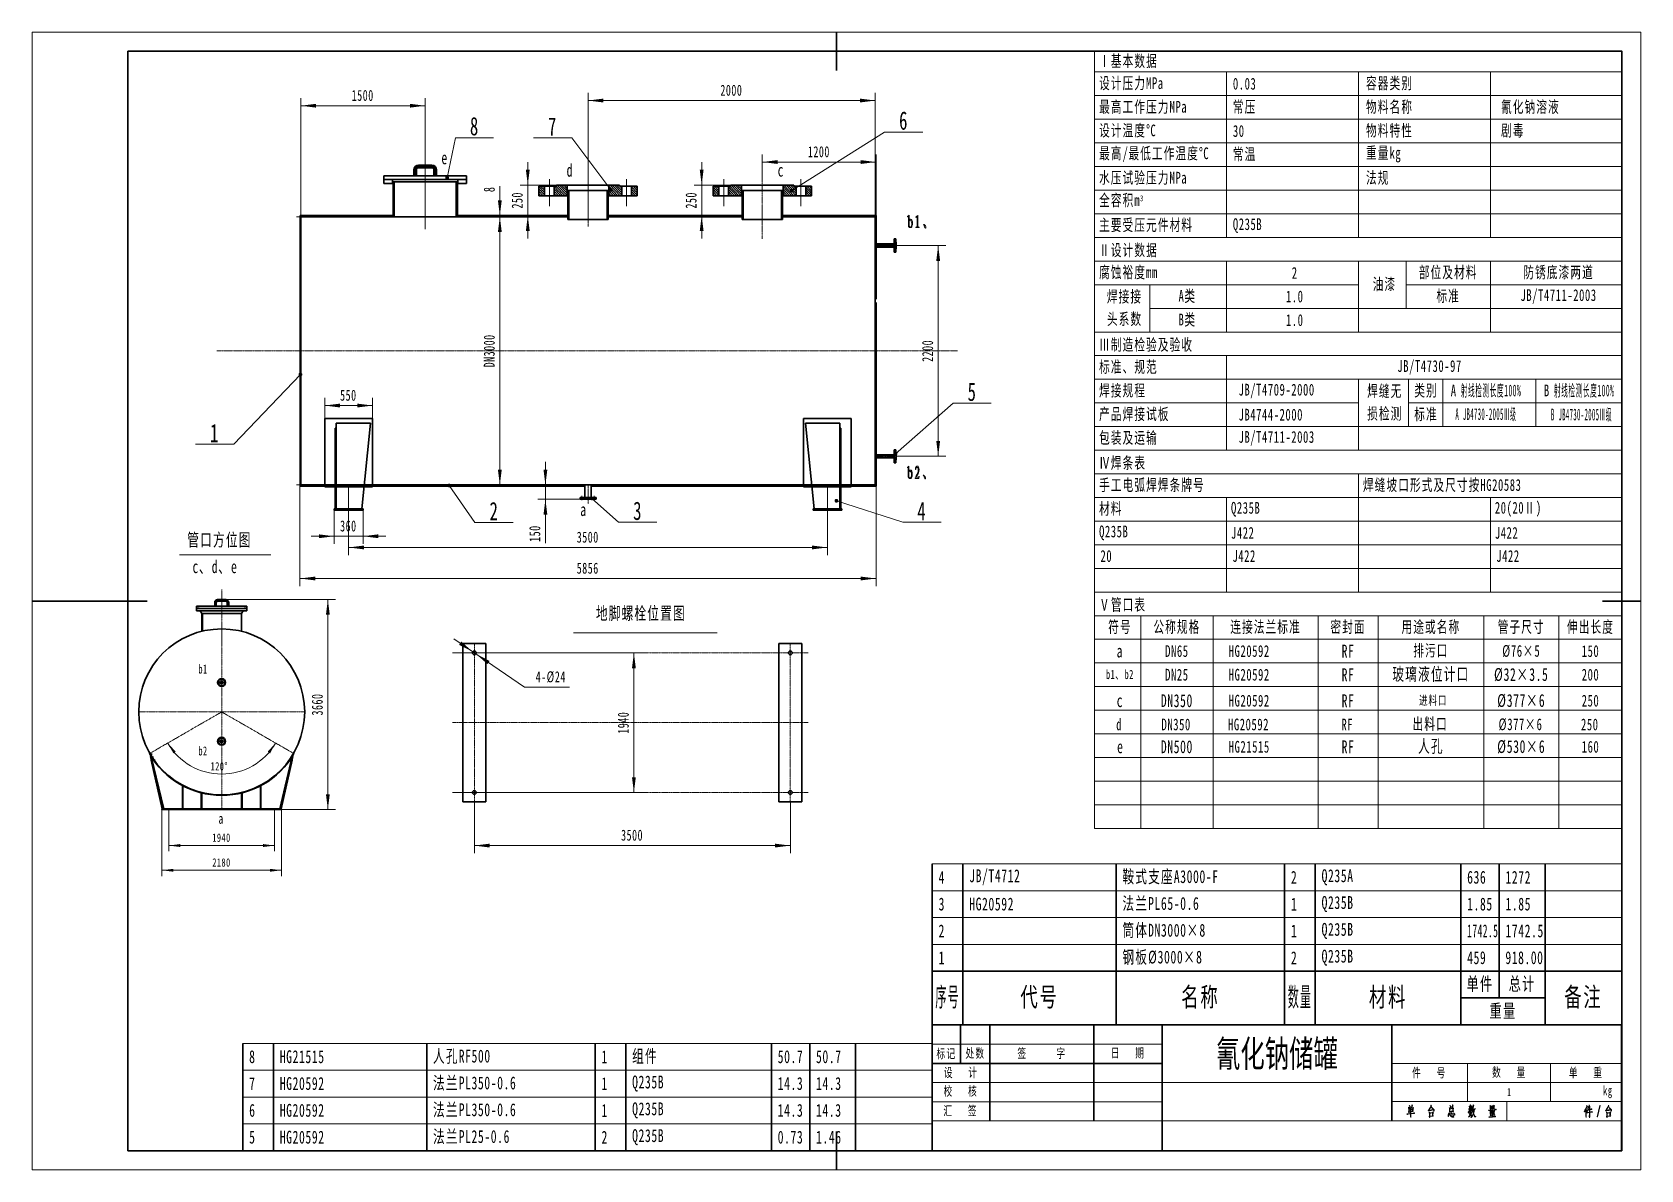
# Model space of a CAD drawing. Header units: millimetres. Extents: x -8400 to 8400, y -5940 to 5940.
import ezdxf
from ezdxf.enums import TextEntityAlignment as Align

# ---------------------------------------------------------------- set-up
doc = ezdxf.new("R2010")
doc.units = ezdxf.units.MM
doc.linetypes.add('点画线', pattern=[18, 12, -2, 2, -2])
doc.layers.get('0').update_dxf_attribs({"lineweight": 35})
for name, color, linetype, lineweight in [('EB0', 7, 'Continuous', 35), ('中心线层', 1, '点画线', 18), ('剖面线层', 4, 'Continuous', 18), ('尺寸线层', 3, 'Continuous', 18), ('细实线层', 7, 'Continuous', 18)]:
    doc.layers.add(name, color=color, linetype=linetype, lineweight=lineweight)
doc.styles.add('j4', font='', dxfattribs={"width": 0.667})
doc.styles.add('j6.3', font='', dxfattribs={"width": 0.667})
doc.styles.add('UserTxtStyle7', font='', dxfattribs={"width": 0.667})
doc.styles.add('标准', font='', dxfattribs={"width": 0.667})
doc.styles.add('窄2', font='', dxfattribs={"width": 0.4})
doc.styles.get('j4').set_extended_font_data('宋体')
doc.styles.get('j6.3').set_extended_font_data('宋体')
doc.styles.get('UserTxtStyle7').set_extended_font_data('宋体')
doc.styles.get('标准').set_extended_font_data('宋体')
doc.styles.get('窄2').set_extended_font_data('宋体')
doc.dimstyles.new('标准', dxfattribs={"dimscale": 40, "dimtxt": 2.873789, "dimasz": 4, "dimexe": 2, "dimexo": 0, "dimgap": 1.101925, "dimtad": 1, "dimdec": 0, "dimdsep": 46, "dimtxsty": '标准', "dimblk": '_CAXARROW', "dimcen": 0, "dimdle": 6, "dimaunit": 1, "dimazin": 2, "dimtfac": 0.707107, "dimtdec": 3, "dimtmove": 0, "dimatfit": 3, "dimfxl": 0, "dimfrac": 2, "dimtolj": 1, "dimtzin": 0, "dimlwd": 18, "dimarcsym": 0})
pattern_1 = [(-45, (0, 0), (2.74998, 2.74998), [])]

msp = doc.modelspace()

# ---------------------------------------------------------------- texts
at = {"layer": '尺寸线层', "linetype": 'Continuous', "lineweight": 18, "line_spacing_factor": 1.15057}
for s, insert, char_height, width, attachment_point, style in [('\\T1.1;Ⅰ基本数据', (2742.1, 5632.4), 122.615, 1330.972, 4, '标准'), ('\\T1.1;设计压力MPa', (2742.1, 5401), 122.615, 1330.972, 4, '标准'), ('\\T1.1;0.03', (4139.7, 5401), 122.61, 1330.972, 4, '标准'), ('\\T1.1;容器类别', (5530, 5401), 122.61, 1330.972, 4, '标准'), ('\\T1.1;最高工作压力MPa', (2742.1, 5154.1), 122.615, 1330.972, 4, '标准'), ('\\T1.1;常压', (4139.7, 5154.1), 122.61, 1330.972, 4, '标准'), ('\\T1.1;物料名称', (5530, 5154.1), 122.61, 1330.972, 4, '标准'), ('\\T1.1;氰化钠溶液', (6940.1, 5154.1), 122.615, 1330.972, 4, '标准'), ('\\T1.1;设计温度%%DC', (2742.1, 4907.2), 122.615, 1330.972, 4, '标准'), ('\\T1.1;30', (4139.7, 4907.2), 122.61, 1330.972, 4, '标准'), ('\\T1.1;物料特性', (5530, 4907.2), 122.61, 1330.972, 4, '标准'), ('\\T1.1;剧毒', (6940.1, 4907.2), 122.61, 1330.972, 4, '标准'), ('\\T1.1;最高/最低工作温度%%DC', (2742.1, 4660.4), 122.615, 1330.972, 4, '标准'), ('\\T1.1;常温', (4139.7, 4660.4), 122.61, 1330.972, 4, '标准'), ('\\T1.1;重量kg', (5530, 4660.4), 122.61, 1330.972, 4, '标准'), ('\\T1.1;e', (-4126.3, 4695), 134.11, 732.782, 1, 'j6.3'), ('\\T1.1;d', (-2818.8, 4565.8), 134.11, 721.15, 1, 'j6.3'), ('\\T1.1;c', (-614.7, 4565.8), 134.11, 721.15, 1, 'j6.3'), ('\\T1.1;水压试验压力MPa', (2742.1, 4413.5), 122.615, 1330.972, 4, '标准'), ('\\T1.1;法规', (5530, 4413.5), 122.61, 1330.972, 4, '标准'), ('\\T1.1;主要受压元件材料', (2742.1, 3919.8), 122.615, 1330.972, 4, '标准'), ('\\T1.1;Q235B', (4139.7, 3919.8), 122.615, 1330.972, 4, '标准'), ('\\T1.1;Ⅱ设计数据', (2742.1, 3657.5), 122.615, 1330.972, 4, '标准'), ('\\T1.1;腐蚀裕度mm', (2742.1, 3426.1), 122.615, 1330.972, 4, '标准'), ('\\T1.1;2', (4785.4, 3426.1), 122.61, 1330.92, 5, '标准'), ('\\T1.1;油漆', (5722.6, 3302.7), 122.61, 450.026, 5, '标准'), ('\\T1.1;部位及材料', (6388.1, 3426.1), 122.615, 880.894, 5, '标准'), ('\\T1.1;防锈底漆两道', (7540.8, 3426.1), 122.615, 1330.92, 5, '标准'), ('\\T1.1;焊接接\\P头系数', (3007.9, 3055.8), 122.61, 531.532, 5, '标准'), ('\\T1.1;A类', (3572.2, 3179.2), 122.61, 1330.972, 4, '标准'), ('\\T1.1;1.0', (4785.4, 3179.2), 122.61, 1330.92, 5, '标准'), ('\\T1.1;标准', (6388.1, 3179.2), 122.61, 880.894, 5, '标准'), ('\\T1.1;JB/T4711-2003', (7540.8, 3179.2), 122.615, 1330.92, 5, '标准'), ('\\T1.1;B类', (3572.2, 2932.4), 122.61, 1330.972, 4, '标准'), ('\\T1.1;1.0', (4785.4, 2932.4), 122.61, 1330.92, 5, '标准'), ('\\T1.1;Ⅲ制造检验及验收', (2742.1, 2670.1), 122.615, 1330.972, 4, '标准'), ('\\T1.1;标准、规范', (2742.1, 2438.7), 122.615, 1330.972, 4, '标准'), ('\\T1.1; JB/T4730-97', (6163.1, 2438.7), 122.615, 4086.384, 5, '标准'), ('\\T1.1;焊接规程', (2742.1, 2191.8), 122.61, 1330.972, 4, '标准'), ('\\T1.1;JB/T4709-2000', (4198.7, 2191.8), 122.615, 1330.972, 4, '标准'), ('\\T1.1;焊缝无\\P损检测', (5725.9, 2068.4), 122.61, 644.44, 5, '标准'), ('\\T1.1;类别', (6156.3, 2191.8), 122.61, 686.48, 5, '标准'), ('\\T1.1;{\\W0.667;A} 射线检测长度100%', (6782.3, 2191.8), 122.615, 1806.253, 5, '窄2'), ('\\T1.1;{\\W0.667;B} 射线检测长度100%', (7755.1, 2191.8), 122.615, 1806.253, 5, '窄2'), ('\\T1.1;产品焊接试板', (2742.1, 1945), 122.615, 1330.972, 4, '标准'), ('\\T1.1;标准', (6156.3, 1945), 122.61, 686.48, 5, '标准'), ('\\T1.1;{\\W0.352798;A JB4730-2005Ⅲ级}', (6782.3, 1945), 122.615, 1806.253, 5, '窄2'), ('\\T1.1;{\\W0.353113;B JB4730-2005Ⅲ级}', (7781, 1940.6), 122.615, 1806.253, 5, '窄2'), ('\\T1.1;JB4744-2000', (4198.7, 1945), 122.615, 1330.972, 4, '标准'), ('\\T1.1;包装及运输', (2742.1, 1698.1), 122.615, 1330.972, 4, '标准'), ('\\T1.1;JB/T4711-2003', (4198.7, 1698.1), 122.615, 1330.972, 4, '标准'), ('\\T1.1;Ⅳ焊条表', (2742.1, 1435.8), 122.61, 1330.972, 4, '标准'), ('\\T1.1;手工电弧焊焊条牌号', (2742.1, 1204.4), 122.615, 2708.704, 4, '标准'), ('\\T1.1;焊缝坡口形式及尺寸按HG20583', (5497.6, 1204.4), 122.615, 7689.943, 4, '标准'), ('\\T1.1;材料', (2742.1, 957.5), 122.61, 1330.972, 4, '标准'), ('\\T1.1;Q235B', (4119.9, 957.5), 122.615, 1330.92, 4, '标准'), ('\\T1.1;20(20Ⅱ)', (6875.4, 957.5), 122.615, 6312.212, 4, '标准'), ('\\T1.1;a', (-2675.7, 1021.8), 134.11, 360.575, 1, 'j6.3'), ('\\T1.1;管口方位图', (-6779.8, 706.2), 134.11, 1015.874, 1, 'j4'), ('\\T1.1;Q235B', (2742.1, 710.7), 122.615, 1330.972, 4, '标准'), ('\\T1.1;J422', (4119.9, 710.7), 122.61, 1330.92, 4, '标准'), ('\\T1.1;J422', (6875.4, 710.7), 122.61, 1330.92, 4, '标准'), ('\\T1.1;20', (2756.9, 469), 122.61, 1330.972, 4, '标准'), ('\\T1.1;J422', (4134.7, 469), 122.61, 1330.92, 4, '标准'), ('\\T1.1;J422', (6890.2, 469), 122.61, 1330.92, 4, '标准'), ('\\T1.1;c、d、e', (-6725.7, 425.4), 134.11, 2554.964, 1, 'j6.3'), ('\\T1.1;Ⅴ管口表', (2742.1, -45.4), 122.61, 1330.972, 4, '标准'), ('\\T1.1;地脚螺栓位置图', (-2512.8, -60.3), 134.11, 1394.744, 1, 'j4'), ('\\T1.1;符号', (2959.5, -276.8), 122.61, 434.755, 5, '标准'), ('\\T1.1;公称规格', (3554.7, -276.8), 122.61, 755.714, 5, '标准'), ('\\T1.1;连接法兰标准', (4480.7, -276.8), 122.615, 1096.337, 5, '标准'), ('\\T1.1;密封面', (5342.2, -276.8), 122.61, 626.478, 5, '标准'), ('\\T1.1;用途或名称', (6207.5, -276.8), 122.615, 1104.168, 5, '标准'), ('\\T1.1;管子尺寸', (7151.1, -276.8), 122.61, 783.098, 5, '标准'), ('\\T1.1;伸出长度', (7874.5, -276.8), 122.61, 663.618, 5, '标准'), ('\\T1.1;a', (2959.5, -523.6), 134.11, 434.755, 5, '标准'), ('\\T1.1;DN65', (3554.7, -523.6), 122.61, 755.714, 5, '标准'), ('\\T1.1;HG20592', (4310.4, -523.6), 122.615, 755.714, 5, '标准'), ('\\T1.1;RF', (5342.2, -523.6), 134.11, 626.478, 5, 'j4'), ('\\T1.1;排污口', (6207.5, -523.6), 122.61, 1104.168, 5, '标准'), ('\\T1.1;%%C76×5', (7151.1, -523.6), 122.615, 783.098, 5, '标准'), ('\\T1.1;150', (7874.5, -523.6), 122.61, 663.618, 5, '标准'), ('\\T1.1;b1', (-6663.1, -663.4), 94.1, 701.525, 1, 'j6.3'), ('\\T1.1;b1、b2', (2959.5, -770.5), 95.793, 869.511, 5, '标准'), ('\\T1.1;DN25', (3554.7, -770.5), 122.61, 755.714, 5, '标准'), ('\\T1.1;HG20592', (4310.4, -770.5), 122.615, 755.714, 5, '标准'), ('\\T1.1;RF', (5342.2, -770.5), 134.11, 626.478, 5, 'j4'), ('\\T1.1;玻璃液位计口', (6207.5, -770.5), 134.11, 1104.168, 5, '标准'), ('\\T1.1;%%C32×3.5', (7151.1, -770.5), 134.11, 783.098, 5, '标准'), ('\\T1.1;200', (7874.5, -770.5), 122.61, 663.618, 5, '标准'), ('\\T1.1;c', (2959.5, -1041.8), 134.11, 434.755, 5, '标准'), ('\\T1.1;DN350', (3554.7, -1041.8), 134.11, 755.714, 5, '标准'), ('\\T1.1;HG20592', (4310.4, -1041.8), 122.615, 755.714, 5, '标准'), ('\\T1.1;RF', (5342.2, -1041.8), 134.11, 626.478, 5, 'j4'), ('\\T1.1; 进料口', (6207.5, -1041.8), 95.79, 2208.335, 5, '标准'), ('\\T1.1;%%C377×6', (7151.1, -1041.8), 134.11, 783.098, 5, 'j4'), ('\\T1.1;250', (7874.5, -1041.8), 122.61, 663.618, 5, '标准'), ('\\T1.1;d', (2951.8, -1290.1), 122.61, 434.755, 5, '标准'), ('\\T1.1;DN350', (3547.1, -1290.1), 122.615, 755.714, 5, '标准'), ('\\T1.1;HG20592', (4302.8, -1290.1), 122.615, 755.714, 5, '标准'), ('\\T1.1;RF', (5334.5, -1290.1), 122.61, 626.478, 5, '标准'), ('\\T1.1;出料口', (6199.8, -1290.1), 122.61, 1104.168, 5, '标准'), ('\\T1.1;%%C377×6', (7143.4, -1290.1), 122.615, 783.098, 5, '标准'), ('\\T1.1;250', (7866.8, -1290.1), 122.61, 663.618, 5, '标准'), ('\\T1.1;e', (2963.8, -1523.1), 134.11, 481.515, 5, 'j4'), ('\\T1.1;DN500', (3554.7, -1523.1), 134.11, 755.714, 5, 'j4'), ('\\T1.1;HG21515', (4310.4, -1523.1), 122.615, 755.714, 5, '标准'), ('\\T1.1;RF', (5342.2, -1523.1), 134.11, 626.478, 5, 'j4'), ('\\T1.1;人孔', (6207.5, -1523.1), 134.11, 1104.168, 5, 'j4'), ('\\T1.1;%%C530×6', (7151.1, -1523.1), 134.11, 783.098, 5, 'j4'), ('\\T1.1;160', (7874.5, -1523.1), 122.61, 663.618, 5, '标准'), ('\\T1.1;b2', (-6663.1, -1518.4), 94.1, 701.525, 1, 'j6.3'), ('\\T1.1;a', (-6454.2, -2217.6), 108.63, 336.916, 1, 'j6.3')]:
    msp.add_mtext(s, dxfattribs=dict(at, insert=insert, char_height=char_height, width=width, attachment_point=attachment_point, style=style))

# ---------------------------------------------------------------- blocks, each defined once
blk = doc.blocks.new('*X2')
at = {"layer": '尺寸线层', "linetype": 'Continuous', "lineweight": 18}
for points in [[(-3040, 1212), (-3020, 1372), (-3060, 1372)], [(-3040, 1062), (-3020, 902), (-3060, 902)]]:
    blk.add_hatch(color=0, dxfattribs=at).paths.add_polyline_path(points, flags=0)
at = {"layer": '尺寸线层', "color": 0, "linetype": 'Continuous', "lineweight": 18}
for p, q in [((-3040, 1452), (-3040, 604)), ((-2636, 1212), (-3120, 1212)), ((-2595, 1062), (-3120, 1062))]:
    blk.add_line(p, q, dxfattribs=at)
at = {"layer": '尺寸线层', "color": 0, "linetype": 'Continuous', "lineweight": 18, "insert": (-3150, 704), "char_height": 115, "width": 236.19, "attachment_point": 5, "rotation": 90, "line_spacing_factor": 1.15057, "style": '标准'}
blk.add_mtext('\\T1.1;150', dxfattribs=at)
blk = doc.blocks.new('_CAXARROW')
blk.add_hatch(color=0).paths.add_polyline_path([(0, 0), (-1, 0.125), (-1, -0.125)], flags=0)
blk = doc.blocks.new('*X3')
at = {"layer": '尺寸线层', "linetype": 'Continuous', "lineweight": 18, "attachment_point": 1, "line_spacing_factor": 1.15057, "style": '标准'}
for s, insert, char_height, width in [('\\T1.1;全容积m', (2742, 4247), 122.6, 906.57), ('\\T1.1;{\\H0.5x;3}', (3170, 4236), 122.61, 50.17)]:
    blk.add_mtext(s, dxfattribs=dict(at, insert=insert, char_height=char_height, width=width))
blk = doc.blocks.new('*X4')
at = {"layer": '尺寸线层', "linetype": 'Continuous', "lineweight": 18}
for points in [[(-6984, -1483), (-6902, -1572), (-6925, -1592)], [(-5858, -1483), (-5939, -1572), (-5916, -1592)]]:
    blk.add_hatch(color=0, dxfattribs=at).paths.add_polyline_path(points, flags=0)
at = {"layer": '尺寸线层', "color": 0, "linetype": 'Continuous', "lineweight": 18}
for start, end in [(210, 270), (270, 330)]:
    blk.add_arc((-6421, -1158), 650, start, end, dxfattribs=at)
at = {"layer": '尺寸线层', "color": 0, "linetype": 'Continuous', "lineweight": 18, "insert": (-6447, -1727), "char_height": 87.12, "width": 236.85, "attachment_point": 5, "line_spacing_factor": 1.15057, "style": '标准'}
blk.add_mtext('\\T1.1;120%%D', dxfattribs=at)
blk = doc.blocks.new('*X5')
at = {"layer": '尺寸线层', "linetype": 'Continuous', "lineweight": 18}
for points in [[(-3516, 4024), (-3496, 4184), (-3536, 4184)], [(-3516, 4012), (-3496, 3852), (-3536, 3852)]]:
    blk.add_hatch(color=0, dxfattribs=at).paths.add_polyline_path(points, flags=0)
at = {"layer": '尺寸线层', "color": 0, "linetype": 'Continuous', "lineweight": 18}
for p, q in [((-3516, 4332), (-3516, 3772)), ((-5641, 4012), (-3436, 4012)), ((-2806, 4024), (-3596, 4024))]:
    blk.add_line(p, q, dxfattribs=at)
at = {"layer": '尺寸线层', "color": 0, "linetype": 'Continuous', "lineweight": 18, "insert": (-3626, 4299), "char_height": 115, "width": 65.54, "attachment_point": 5, "rotation": 90, "line_spacing_factor": 1.15057, "style": '标准'}
blk.add_mtext('\\T1.1;8', dxfattribs=at)
blk = doc.blocks.new('*X6')
at = {"layer": '尺寸线层', "linetype": 'Continuous', "lineweight": 18}
for points in [[(-2595, 5226), (-2435, 5246), (-2435, 5206)], [(405, 5226), (245, 5246), (245, 5206)]]:
    blk.add_hatch(color=0, dxfattribs=at).paths.add_polyline_path(points, flags=0)
at = {"layer": '尺寸线层', "color": 0, "linetype": 'Continuous', "lineweight": 18}
for p, q in [((-2595, 4050), (-2595, 5306)), ((-2595, 5226), (405, 5226)), ((405, 4012), (405, 5306))]:
    blk.add_line(p, q, dxfattribs=at)
at = {"layer": '尺寸线层', "color": 0, "linetype": 'Continuous', "lineweight": 18, "insert": (-1098, 5333), "char_height": 115, "width": 336.93, "attachment_point": 5, "line_spacing_factor": 1.15057, "style": '标准'}
blk.add_mtext('\\T1.1;2000', dxfattribs=at)
blk = doc.blocks.new('*X7')
at = {"layer": '尺寸线层', "linetype": 'Continuous', "lineweight": 18}
for points in [[(-5595, 5172), (-5435, 5152), (-5435, 5192)], [(-4295, 5172), (-4455, 5152), (-4455, 5192)]]:
    blk.add_hatch(color=0, dxfattribs=at).paths.add_polyline_path(points, flags=0)
at = {"layer": '尺寸线层', "color": 0, "linetype": 'Continuous', "lineweight": 18}
for p, q in [((-5595, 4012), (-5595, 5252)), ((-4295, 3884), (-4295, 5252)), ((-4295, 5172), (-5595, 5172))]:
    blk.add_line(p, q, dxfattribs=at)
at = {"layer": '尺寸线层', "color": 0, "linetype": 'Continuous', "lineweight": 18, "insert": (-4948, 5279), "char_height": 115, "width": 326.65, "attachment_point": 5, "line_spacing_factor": 1.15057, "style": '标准'}
blk.add_mtext('\\T1.1;1500', dxfattribs=at)
blk = doc.blocks.new('$CAXA_FRAME_13B17AC1$')
at = {"layer": 'EB0', "color": 0, "linetype": 'Continuous', "lineweight": 18}
for p, q in [((-210, 148.5), (210, 148.5)), ((-210, -148.5), (-210, 148.5)), ((210, 148.5), (210, -148.5)), ((210, -148.5), (-210, -148.5))]:
    blk.add_line(p, q, dxfattribs=at)
at = {"layer": 'EB0', "color": 0, "linetype": 'Continuous', "lineweight": 35}
for p, q in [((0, 148.5), (0, 138.5)), ((205, 143.5), (-185, 143.5)), ((-185, 143.5), (-185, -143.5)), ((205, -143.5), (205, 143.5)), ((-210, 0), (-180, 0)), ((210, 0), (200, 0)), ((0, -148.5), (0, -138.5)), ((-185, -143.5), (205, -143.5))]:
    blk.add_line(p, q, dxfattribs=at)
blk = doc.blocks.new('*X9')
at = {"layer": '尺寸线层', "linetype": 'Continuous', "lineweight": 18}
for points in [[(-5095, 559), (-4935, 579), (-4935, 539)], [(-95, 559), (-255, 579), (-255, 539)]]:
    blk.add_hatch(color=0, dxfattribs=at).paths.add_polyline_path(points, flags=0)
at = {"layer": '尺寸线层', "color": 0, "linetype": 'Continuous', "lineweight": 18}
for p, q in [((-5095, 1200), (-5095, 479)), ((-95, 1200), (-95, 479)), ((-5095, 559), (-95, 559))]:
    blk.add_line(p, q, dxfattribs=at)
at = {"layer": '尺寸线层', "color": 0, "linetype": 'Continuous', "lineweight": 18, "insert": (-2598, 666), "char_height": 115, "width": 335.65, "attachment_point": 5, "line_spacing_factor": 1.15057, "style": '标准'}
blk.add_mtext('\\T1.1;3500', dxfattribs=at)
blk = doc.blocks.new('*X10')
at = {"layer": '尺寸线层', "linetype": 'Continuous', "lineweight": 18}
for points in [[(-5603, 235), (-5443, 255), (-5443, 215)], [(413, 235), (253, 255), (253, 215)]]:
    blk.add_hatch(color=0, dxfattribs=at).paths.add_polyline_path(points, flags=0)
at = {"layer": '尺寸线层', "color": 0, "linetype": 'Continuous', "lineweight": 18}
for p, q in [((-5603, 1200), (-5603, 155)), ((413, 1200), (413, 155)), ((-5603, 235), (413, 235))]:
    blk.add_line(p, q, dxfattribs=at)
at = {"layer": '尺寸线层', "color": 0, "linetype": 'Continuous', "lineweight": 18, "insert": (-2598, 342), "char_height": 115, "width": 335.65, "attachment_point": 5, "line_spacing_factor": 1.15057, "style": '标准'}
blk.add_mtext('\\T1.1;5856', dxfattribs=at)
blk = doc.blocks.new('*X11')
at = {"layer": '尺寸线层', "linetype": 'Continuous', "lineweight": 18}
for points in [[(-3516, 4012), (-3496, 3852), (-3536, 3852)], [(-3516, 1212), (-3496, 1372), (-3536, 1372)]]:
    blk.add_hatch(color=0, dxfattribs=at).paths.add_polyline_path(points, flags=0)
at = {"layer": '尺寸线层', "color": 0, "linetype": 'Continuous', "lineweight": 18}
for p, q in [((-5641, 4012), (-3436, 4012)), ((-3516, 4012), (-3516, 1212)), ((-5641, 1212), (-3436, 1212))]:
    blk.add_line(p, q, dxfattribs=at)
at = {"layer": '尺寸线层', "color": 0, "linetype": 'Continuous', "lineweight": 18, "insert": (-3626, 2612), "char_height": 114.95, "width": 523, "attachment_point": 5, "rotation": 90, "line_spacing_factor": 1.15057, "style": '标准'}
blk.add_mtext('\\T1.1;DN3000', dxfattribs=at)
blk = doc.blocks.new('*X12')
at = {"layer": '尺寸线层', "linetype": 'Continuous', "lineweight": 18}
for points in [[(-5345, 2041), (-5185, 2061), (-5185, 2021)], [(-4845, 2041), (-5005, 2061), (-5005, 2021)]]:
    blk.add_hatch(color=0, dxfattribs=at).paths.add_polyline_path(points, flags=0)
at = {"layer": '尺寸线层', "color": 0, "linetype": 'Continuous', "lineweight": 18}
for p, q in [((-5345, 1906), (-5345, 2121)), ((-5345, 2041), (-4845, 2041)), ((-4845, 1192), (-4845, 2121))]:
    blk.add_line(p, q, dxfattribs=at)
at = {"layer": '尺寸线层', "color": 0, "linetype": 'Continuous', "lineweight": 18, "insert": (-5098, 2148), "char_height": 115, "width": 245.18, "attachment_point": 5, "line_spacing_factor": 1.15057, "style": '标准'}
blk.add_mtext('\\T1.1;550', dxfattribs=at)
blk = doc.blocks.new('*X13')
at = {"layer": '尺寸线层', "linetype": 'Continuous', "lineweight": 18}
for points in [[(-5245, 676), (-5405, 696), (-5405, 656)], [(-4945, 676), (-4785, 696), (-4785, 656)]]:
    blk.add_hatch(color=0, dxfattribs=at).paths.add_polyline_path(points, flags=0)
at = {"layer": '尺寸线层', "color": 0, "linetype": 'Continuous', "lineweight": 18}
for p, q in [((-5245, 950), (-5245, 596)), ((-4945, 962), (-4945, 596)), ((-5485, 676), (-4705, 676))]:
    blk.add_line(p, q, dxfattribs=at)
at = {"layer": '尺寸线层', "color": 0, "linetype": 'Continuous', "lineweight": 18, "insert": (-5098, 783), "char_height": 115, "width": 245.18, "attachment_point": 5, "line_spacing_factor": 1.15057, "style": '标准'}
blk.add_mtext('\\T1.1;360', dxfattribs=at)
blk = doc.blocks.new('*X14')
at = {"layer": '尺寸线层', "linetype": 'Continuous', "lineweight": 18}
for points in [[(-7047, -2812), (-6926, -2797), (-6926, -2827)], [(-5795, -2812), (-5916, -2797), (-5916, -2827)]]:
    blk.add_hatch(color=0, dxfattribs=at).paths.add_polyline_path(points, flags=0)
at = {"layer": '尺寸线层', "color": 0, "linetype": 'Continuous', "lineweight": 18}
for p, q in [((-7047, -2178), (-7047, -2873)), ((-5795, -2178), (-5795, -2873)), ((-7047, -2812), (-5795, -2812))]:
    blk.add_line(p, q, dxfattribs=at)
at = {"layer": '尺寸线层', "color": 0, "linetype": 'Continuous', "lineweight": 18, "insert": (-6423, -2731), "char_height": 87.1, "width": 255.36, "attachment_point": 5, "line_spacing_factor": 1.15057, "style": '标准'}
blk.add_mtext('\\T1.1;2180', dxfattribs=at)
blk = doc.blocks.new('*X15')
at = {"layer": '尺寸线层', "linetype": 'Continuous', "lineweight": 18}
for points in [[(-6973, -2554), (-6852, -2538), (-6852, -2569)], [(-5868, -2554), (-5990, -2538), (-5990, -2569)]]:
    blk.add_hatch(color=0, dxfattribs=at).paths.add_polyline_path(points, flags=0)
at = {"layer": '尺寸线层', "color": 0, "linetype": 'Continuous', "lineweight": 18}
for p, q in [((-6973, -2178), (-6973, -2614)), ((-5868, -2178), (-5868, -2614)), ((-6973, -2554), (-5868, -2554))]:
    blk.add_line(p, q, dxfattribs=at)
at = {"layer": '尺寸线层', "color": 0, "linetype": 'Continuous', "lineweight": 18, "insert": (-6423, -2472), "char_height": 87.1, "width": 247.57, "attachment_point": 5, "line_spacing_factor": 1.15057, "style": '标准'}
blk.add_mtext('\\T1.1;1940', dxfattribs=at)
blk = doc.blocks.new('*X16')
at = {"layer": '尺寸线层', "linetype": 'Continuous', "lineweight": 18}
for points in [[(-2116, -542), (-2096, -702), (-2136, -702)], [(-2116, -2000), (-2096, -1840), (-2136, -1840)]]:
    blk.add_hatch(color=0, dxfattribs=at).paths.add_polyline_path(points, flags=0)
at = {"layer": '尺寸线层', "color": 0, "linetype": 'Continuous', "lineweight": 18}
for p, q in [((-4010, -542), (-2036, -542)), ((-2116, -542), (-2116, -2000)), ((-4010, -2000), (-2036, -2000))]:
    blk.add_line(p, q, dxfattribs=at)
at = {"layer": '尺寸线层', "color": 0, "linetype": 'Continuous', "lineweight": 18, "insert": (-2226, -1271), "char_height": 115, "width": 326.65, "attachment_point": 5, "rotation": 90, "line_spacing_factor": 1.15057, "style": '标准'}
blk.add_mtext('\\T1.1;1940', dxfattribs=at)
blk = doc.blocks.new('*X17')
at = {"layer": '尺寸线层', "linetype": 'Continuous', "lineweight": 18}
for points in [[(-3798, -531), (-3942, -457), (-3919, -424)], [(-3766, -552), (-3645, -659), (-3623, -626)]]:
    blk.add_hatch(color=0, dxfattribs=at).paths.add_polyline_path(points, flags=0)
at = {"layer": '尺寸线层', "color": 0, "linetype": 'Continuous', "lineweight": 18}
for q in [(-3996, -395), (-2788, -901)]:
    blk.add_line((-3257, -901), q, dxfattribs=at)
at = {"layer": '尺寸线层', "color": 0, "linetype": 'Continuous', "lineweight": 18, "insert": (-2984, -794), "char_height": 114.95, "width": 432.54, "attachment_point": 5, "line_spacing_factor": 1.15057, "style": '标准'}
blk.add_mtext('\\T1.1;4-%%C24', dxfattribs=at)
blk = doc.blocks.new('*X18')
at = {"layer": '尺寸线层', "linetype": 'Continuous', "lineweight": 18}
for points in [[(-5312, 16), (-5292, -144), (-5332, -144)], [(-5312, -2178), (-5292, -2018), (-5332, -2018)]]:
    blk.add_hatch(color=0, dxfattribs=at).paths.add_polyline_path(points, flags=0)
at = {"layer": '尺寸线层', "color": 0, "linetype": 'Continuous', "lineweight": 18}
for p, q in [((-6378, 16), (-5232, 16)), ((-5312, 16), (-5312, -2178)), ((-5795, -2178), (-5232, -2178))]:
    blk.add_line(p, q, dxfattribs=at)
at = {"layer": '尺寸线层', "color": 0, "linetype": 'Continuous', "lineweight": 18, "insert": (-5422, -1081), "char_height": 115, "width": 335.65, "attachment_point": 5, "rotation": 90, "line_spacing_factor": 1.15057, "style": '标准'}
blk.add_mtext('\\T1.1;3660', dxfattribs=at)
blk = doc.blocks.new('*X19')
at = {"layer": '尺寸线层', "linetype": 'Continuous', "lineweight": 18}
for points in [[(-3224, 4344), (-3204, 4504), (-3244, 4504)], [(-3224, 4024), (-3204, 3864), (-3244, 3864)]]:
    blk.add_hatch(color=0, dxfattribs=at).paths.add_polyline_path(points, flags=0)
at = {"layer": '尺寸线层', "color": 0, "linetype": 'Continuous', "lineweight": 18}
for p, q in [((-3224, 4584), (-3224, 3784)), ((-2923, 4344), (-3304, 4344)), ((-2806, 4024), (-3304, 4024))]:
    blk.add_line(p, q, dxfattribs=at)
at = {"layer": '尺寸线层', "color": 0, "linetype": 'Continuous', "lineweight": 18, "insert": (-3334, 4184), "char_height": 115, "width": 246.47, "attachment_point": 5, "rotation": 90, "line_spacing_factor": 1.15057, "style": '标准'}
blk.add_mtext('\\T1.1;250', dxfattribs=at)
blk = doc.blocks.new('*X20')
at = {"layer": '尺寸线层', "linetype": 'Continuous', "lineweight": 18}
for points in [[(1062, 3712), (1082, 3552), (1042, 3552)], [(1062, 1512), (1082, 1672), (1042, 1672)]]:
    blk.add_hatch(color=0, dxfattribs=at).paths.add_polyline_path(points, flags=0)
at = {"layer": '尺寸线层', "color": 0, "linetype": 'Continuous', "lineweight": 18}
for p, q in [((400, 3712), (1142, 3712)), ((1062, 3712), (1062, 1512)), ((628, 1512), (1142, 1512))]:
    blk.add_line(p, q, dxfattribs=at)
at = {"layer": '尺寸线层', "color": 0, "linetype": 'Continuous', "lineweight": 18, "insert": (952, 2612), "char_height": 115, "width": 336.93, "attachment_point": 5, "rotation": 90, "line_spacing_factor": 1.15057, "style": '标准'}
blk.add_mtext('\\T1.1;2200', dxfattribs=at)
blk = doc.blocks.new('*X21')
at = {"layer": '细实线层', "color": 0, "linetype": 'ByBlock', "lineweight": -2, "ltscale": 0.2}
for points in [[(51, -143), (48, -150), (43, -156), (36, -158), (29, -158), (23, -155), (18, -151), (15, -145), (14, -139), (14, -52), (14, -48), (13, -45), (11, -43), (9, -44), (7, -44), (6, -45), (6, -40), (11, -39), (15, -36), (18, -32), (21, -28), (21, -82), (25, -76), (29, -71), (36, -69), (44, -72), (51, -81), (55, -94), (57, -111), (56, -127), (54, -137), (51, -143)], [(21, -138), (22, -143), (24, -147), (28, -151), (33, -152), (37, -152), (41, -148), (45, -140), (48, -130), (48, -115), (47, -101), (44, -90), (39, -83), (33, -80), (28, -81), (24, -85), (22, -95), (21, -114), (21, -138)]]:
    blk.add_lwpolyline(points, dxfattribs=at)
blk = doc.blocks.new('*X22')
at = {"layer": '细实线层', "color": 0, "linetype": 'ByBlock', "lineweight": -2, "ltscale": 0.2}
blk.add_lwpolyline([(21, -145), (40, -145), (43, -144), (45, -142), (47, -139), (49, -134), (52, -134), (47, -157), (10, -157), (10, -152), (20, -130), (29, -111), (35, -95), (39, -82), (40, -69), (39, -57), (37, -47), (34, -41), (28, -39), (23, -41), (19, -46), (17, -53), (15, -59), (15, -64), (12, -64), (13, -53), (14, -44), (17, -36), (22, -31), (26, -29), (31, -28), (35, -29), (40, -32), (44, -39), (48, -50), (49, -64), (47, -81), (42, -99), (35, -116), (28, -131), (21, -145)], dxfattribs=at)
blk = doc.blocks.new('*X23')
at = {"layer": '细实线层', "color": 0, "linetype": 'ByBlock', "lineweight": -2, "ltscale": 0.2}
blk.add_lwpolyline([(25, -129), (30, -132), (34, -135), (37, -140), (40, -146), (40, -153), (39, -160), (35, -162), (31, -159), (27, -150), (24, -139), (20, -132), (17, -127), (16, -124), (17, -124), (21, -126), (25, -129)], dxfattribs=at)
blk = doc.blocks.new('*X24')
at = {"layer": '细实线层', "color": 0, "linetype": 'ByBlock', "lineweight": -2, "ltscale": 0.2}
for points in [[(51, -143), (48, -150), (43, -156), (36, -158), (29, -158), (23, -155), (18, -151), (15, -145), (14, -139), (14, -52), (14, -48), (13, -45), (11, -43), (9, -44), (7, -44), (6, -45), (6, -40), (11, -39), (15, -36), (18, -32), (21, -28), (21, -82), (25, -76), (29, -71), (36, -69), (44, -72), (51, -81), (55, -94), (57, -111), (56, -127), (54, -137), (51, -143)], [(21, -138), (22, -143), (24, -147), (28, -151), (33, -152), (37, -152), (41, -148), (45, -140), (48, -130), (48, -115), (47, -101), (44, -90), (39, -83), (33, -80), (28, -81), (24, -85), (22, -95), (21, -114), (21, -138)]]:
    blk.add_lwpolyline(points, dxfattribs=at)
blk = doc.blocks.new('*X25')
at = {"layer": '细实线层', "color": 0, "linetype": 'ByBlock', "lineweight": -2, "ltscale": 0.2}
blk.add_lwpolyline([(28, -59), (28, -54), (27, -49), (23, -48), (19, -49), (16, -50), (13, -51), (13, -46), (19, -43), (25, -39), (30, -34), (35, -28), (35, -143), (36, -148), (38, -151), (43, -152), (49, -152), (49, -157), (14, -157), (14, -152), (20, -152), (25, -151), (27, -148), (28, -145), (28, -59)], dxfattribs=at)
blk = doc.blocks.new('*X26')
at = {"layer": '细实线层', "color": 0, "linetype": 'ByBlock', "lineweight": -2, "ltscale": 0.2}
blk.add_lwpolyline([(25, -129), (30, -132), (34, -135), (37, -140), (40, -146), (40, -153), (39, -160), (35, -162), (31, -159), (27, -150), (24, -139), (20, -132), (17, -127), (16, -124), (17, -124), (21, -126), (25, -129)], dxfattribs=at)
blk = doc.blocks.new('*X27')
at = {"layer": '尺寸线层', "linetype": 'Continuous', "lineweight": 18}
for points in [[(-775, 4584), (-615, 4604), (-615, 4564)], [(413, 4584), (253, 4604), (253, 4564)]]:
    blk.add_hatch(color=0, dxfattribs=at).paths.add_polyline_path(points, flags=0)
at = {"layer": '尺寸线层', "color": 0, "linetype": 'Continuous', "lineweight": 18}
for p, q in [((-775, 4386), (-775, 4664)), ((-775, 4584), (413, 4584)), ((413, 4024), (413, 4664))]:
    blk.add_line(p, q, dxfattribs=at)
at = {"layer": '尺寸线层', "color": 0, "linetype": 'Continuous', "lineweight": 18, "insert": (-184, 4691), "char_height": 115, "width": 326.65, "attachment_point": 5, "line_spacing_factor": 1.15057, "style": '标准'}
blk.add_mtext('\\T1.1;1200', dxfattribs=at)
blk = doc.blocks.new('*X28')
at = {"layer": '尺寸线层', "linetype": 'Continuous', "lineweight": 18}
for points in [[(-1408, 4344), (-1388, 4504), (-1428, 4504)], [(-1408, 4024), (-1388, 3864), (-1428, 3864)]]:
    blk.add_hatch(color=0, dxfattribs=at).paths.add_polyline_path(points, flags=0)
at = {"layer": '尺寸线层', "color": 0, "linetype": 'Continuous', "lineweight": 18}
for p, q in [((-1408, 4584), (-1408, 3784)), ((-1103, 4344), (-1488, 4344)), ((-986, 4024), (-1488, 4024))]:
    blk.add_line(p, q, dxfattribs=at)
at = {"layer": '尺寸线层', "color": 0, "linetype": 'Continuous', "lineweight": 18, "insert": (-1518, 4184), "char_height": 115, "width": 246.47, "attachment_point": 5, "rotation": 90, "line_spacing_factor": 1.15057, "style": '标准'}
blk.add_mtext('\\T1.1;250', dxfattribs=at)
blk = doc.blocks.new('*X29')
at = {"layer": '尺寸线层', "linetype": 'Continuous', "lineweight": 18}
for points in [[(-3782, -2554), (-3622, -2534), (-3622, -2574)], [(-482, -2554), (-642, -2534), (-642, -2574)]]:
    blk.add_hatch(color=0, dxfattribs=at).paths.add_polyline_path(points, flags=0)
at = {"layer": '尺寸线层', "color": 0, "linetype": 'Continuous', "lineweight": 18}
for p, q in [((-3782, -2099), (-3782, -2634)), ((-482, -2099), (-482, -2634)), ((-3782, -2554), (-482, -2554))]:
    blk.add_line(p, q, dxfattribs=at)
at = {"layer": '尺寸线层', "color": 0, "linetype": 'Continuous', "lineweight": 18, "insert": (-2135, -2446), "char_height": 115, "width": 335.65, "attachment_point": 5, "line_spacing_factor": 1.15057, "style": '标准'}
blk.add_mtext('\\T1.1;3500', dxfattribs=at)
blk = doc.blocks.new('$CAXA_BOMTABLE_86AFA1F5$')
at = {"layer": 'EB0', "color": 0, "linetype": 'Continuous', "lineweight": 18}
for p, q in [((-7200, 1680), (0, 1680)), ((-7200, 1400), (0, 1400)), ((-7200, 1400), (0, 1400)), ((-7200, 1120), (0, 1120)), ((-7200, 1120), (0, 1120)), ((-7200, 840), (0, 840)), ((-7200, 840), (0, 840)), ((-7200, 560), (0, 560)), ((-14400, -194), (-7200, -194)), ((-14400, -474), (-7200, -474)), ((-14400, -474), (-7200, -474)), ((-14400, -754), (-7200, -754)), ((-14400, -754), (-7200, -754)), ((-14400, -1034), (-7200, -1034)), ((-14400, -1034), (-7200, -1034)), ((-14400, -1314), (-7200, -1314))]:
    blk.add_line(p, q, dxfattribs=at)
at = {"layer": 'EB0', "color": 0, "linetype": 'Continuous', "lineweight": 35}
for p, q in [((-7200, 1680), (-7200, 1400)), ((-6880, 1680), (-6880, 1400)), ((-5280, 1680), (-5280, 1400)), ((-3520, 1680), (-3520, 1400)), ((-3200, 1680), (-3200, 1400)), ((-1680, 1680), (-1680, 1400)), ((-1280, 1680), (-1280, 1400)), ((-800, 1680), (-800, 1400)), ((0, 1680), (0, 1400)), ((0, 1680), (0, 1400)), ((-7200, 1400), (-7200, 1120)), ((-6880, 1400), (-6880, 1120)), ((-5280, 1400), (-5280, 1120)), ((-3520, 1400), (-3520, 1120)), ((-3200, 1400), (-3200, 1120)), ((-1680, 1400), (-1680, 1120)), ((-1280, 1400), (-1280, 1120)), ((-800, 1400), (-800, 1120)), ((0, 1400), (0, 1120)), ((0, 1400), (0, 1120)), ((-7200, 1120), (-7200, 840)), ((-6880, 1120), (-6880, 840)), ((-5280, 1120), (-5280, 840)), ((-3520, 1120), (-3520, 840)), ((-3200, 1120), (-3200, 840)), ((-1680, 1120), (-1680, 840)), ((-1280, 1120), (-1280, 840)), ((-800, 1120), (-800, 840)), ((0, 1120), (0, 840)), ((0, 1120), (0, 840)), ((-7200, 840), (-7200, 560)), ((-6880, 840), (-6880, 560)), ((-5280, 840), (-5280, 560)), ((-3520, 840), (-3520, 560)), ((-3200, 840), (-3200, 560)), ((-1680, 840), (-1680, 560)), ((-1280, 840), (-1280, 560)), ((-800, 840), (-800, 560)), ((0, 840), (0, 560)), ((0, 840), (0, 560)), ((-7200, 560), (0, 560)), ((-7200, 560), (-7200, 0)), ((-6880, 560), (-6880, 0)), ((-5280, 560), (-5280, 0)), ((-3520, 560), (-3520, 0)), ((-3200, 560), (-3200, 0)), ((-1680, 560), (-1680, 0)), ((-1280, 560), (-1280, 280)), ((-800, 560), (-800, 280)), ((0, 560), (0, 0)), ((-1680, 280), (-800, 280)), ((-800, 280), (-800, 0)), ((-7200, 0), (0, 0)), ((-14400, -194), (-14400, -474)), ((-14080, -194), (-14080, -474)), ((-12480, -194), (-12480, -474)), ((-10720, -194), (-10720, -474)), ((-10400, -194), (-10400, -474)), ((-8880, -194), (-8880, -474)), ((-8480, -194), (-8480, -474)), ((-8000, -194), (-8000, -474)), ((-7200, -194), (-7200, -474)), ((-7200, -194), (-7200, -474)), ((-14400, -474), (-14400, -754)), ((-14080, -474), (-14080, -754)), ((-12480, -474), (-12480, -754)), ((-10720, -474), (-10720, -754)), ((-10400, -474), (-10400, -754)), ((-8880, -474), (-8880, -754)), ((-8480, -474), (-8480, -754)), ((-8000, -474), (-8000, -754)), ((-7200, -474), (-7200, -754)), ((-7200, -474), (-7200, -754)), ((-14400, -754), (-14400, -1034)), ((-14080, -754), (-14080, -1034)), ((-12480, -754), (-12480, -1034)), ((-10720, -754), (-10720, -1034)), ((-10400, -754), (-10400, -1034)), ((-8880, -754), (-8880, -1034)), ((-8480, -754), (-8480, -1034)), ((-8000, -754), (-8000, -1034)), ((-7200, -754), (-7200, -1034)), ((-7200, -754), (-7200, -1034)), ((-14400, -1034), (-14400, -1314)), ((-14080, -1034), (-14080, -1314)), ((-12480, -1034), (-12480, -1314)), ((-10720, -1034), (-10720, -1314)), ((-10400, -1034), (-10400, -1314)), ((-8880, -1034), (-8880, -1314)), ((-8480, -1034), (-8480, -1314)), ((-8000, -1034), (-8000, -1314)), ((-7200, -1034), (-7200, -1314)), ((-7200, -1034), (-7200, -1314))]:
    blk.add_line(p, q, dxfattribs=at)
at = {"layer": 'EB0', "color": 0, "linetype": 'Continuous', "lineweight": 35, "line_spacing_factor": 1.15057, "style": '标准'}
for s, insert, char_height, width, attachment_point in [('\\T1.1;4', (-7134, 1540), 134.1, 479.2, 4), ('\\T1.1;JB/T4712', (-6814, 1540), 134.11, 3039.2, 4), ('\\T1.1;鞍式支座A3000-F ', (-5214, 1540), 134.11, 3359.2, 4), ('\\T1.1;2', (-3454, 1540), 134.1, 479.2, 4), ('\\T1.1;Q235A', (-3134, 1540), 134.11, 2879.2, 4), ('\\T1.1;636', (-1614, 1540), 134.1, 639.2, 4), ('\\T1.1;1272', (-1214, 1540), 134.1, 799.2, 4), ('\\T1.1;法兰PL65-0.6', (-5214, 1260), 134.11, 3359.2, 4), ('\\T1.1;Q235B', (-3134, 1260), 134.11, 2879.2, 4), ('\\T1.1;3', (-7134, 1260), 134.1, 479.2, 4), ('\\T1.1;HG20592', (-6814, 1260), 134.11, 3039.2, 4), ('\\T1.1;1', (-3454, 1260), 134.1, 479.2, 4), ('\\T1.1;1.85', (-1614, 1260), 134.1, 639.2, 4), ('\\T1.1;1.85', (-1214, 1260), 134.1, 799.2, 4), ('\\T1.1;2', (-7134, 980), 134.1, 479.2, 4), ('\\T1.1;筒体DN3000×8', (-5214, 980), 134.11, 3359.2, 4), ('\\T1.1;1', (-3454, 980), 134.1, 479.2, 4), ('\\T1.1;Q235B', (-3134, 980), 134.11, 2879.2, 4), ('\\T1.1;{\\W0.54203;1742.5}', (-1614, 980), 134.11, 639.2, 4), ('\\T1.1;1742.5', (-1214, 980), 134.11, 799.2, 4), ('\\T1.1;1', (-7134, 700), 134.1, 479.2, 4), ('\\T1.1;钢板%%C3000×8', (-5214, 700), 134.11, 3359.2, 4), ('\\T1.1;2', (-3454, 700), 134.1, 479.2, 4), ('\\T1.1;Q235B', (-3134, 700), 134.11, 2879.2, 4), ('\\T1.1;459', (-1614, 700), 134.1, 639.2, 4), ('\\T1.1;{\\W0.660094;918.00}', (-1214, 700), 134.11, 799.2, 4), ('\\T1.1;单件', (-1480, 420), 140, 669.6, 5), ('\\T1.1;总计', (-1040, 420), 140, 813.6, 5), ('\\T1.1;{\\W0.425474;序号}', (-7040, 280), 200, 475.2, 5), ('\\T1.1;代号', (-6080, 280), 200, 2779.2, 5), ('\\T1.1;名称', (-4400, 280), 200, 3067.2, 5), ('\\T1.1;{\\W0.422936;数量}', (-3360, 280), 200, 475.2, 5), ('\\T1.1;材料', (-2440, 280), 200, 2635.2, 5), ('\\T1.1;备注', (-400, 280), 200, 1339.2, 5), ('\\T1.1;重量', (-1240, 140), 140, 1533.6, 5), ('\\T1.1;8', (-14334, -334), 134.1, 479.2, 4), ('\\T1.1;HG21515', (-14014, -334), 134.11, 3039.2, 4), ('\\T1.1;人孔RF500', (-12414, -334), 134.11, 3359.2, 4), ('\\T1.1;1', (-10654, -334), 134.1, 479.2, 4), ('\\T1.1;组件', (-10334, -334), 134.1, 2879.2, 4), ('\\T1.1;50.7', (-8814, -334), 134.1, 639.2, 4), ('\\T1.1;50.7', (-8414, -334), 134.1, 799.2, 4), ('\\T1.1;7', (-14334, -614), 134.1, 479.2, 4), ('\\T1.1;HG20592', (-14014, -614), 134.11, 3039.2, 4), ('\\T1.1;法兰PL350-0.6', (-12414, -614), 134.11, 3359.2, 4), ('\\T1.1;1', (-10654, -614), 134.1, 479.2, 4), ('\\T1.1;Q235B', (-10334, -614), 134.11, 2879.2, 4), ('\\T1.1;14.3', (-8814, -614), 134.1, 639.2, 4), ('\\T1.1;14.3', (-8414, -614), 134.1, 799.2, 4), ('\\T1.1;6', (-14334, -894), 134.1, 479.2, 4), ('\\T1.1;HG20592', (-14014, -894), 134.11, 3039.2, 4), ('\\T1.1;法兰PL350-0.6', (-12414, -894), 134.11, 3359.2, 4), ('\\T1.1;1', (-10654, -894), 134.1, 479.2, 4), ('\\T1.1;Q235B', (-10334, -894), 134.11, 2879.2, 4), ('\\T1.1;14.3', (-8814, -894), 134.1, 639.2, 4), ('\\T1.1;14.3', (-8414, -894), 134.1, 799.2, 4), ('\\T1.1;5', (-14334, -1174), 134.1, 479.2, 4), ('\\T1.1;HG20592', (-14014, -1174), 134.11, 3039.2, 4), ('\\T1.1;法兰PL25-0.6', (-12414, -1174), 134.11, 3359.2, 4), ('\\T1.1;2', (-10654, -1174), 134.1, 479.2, 4), ('\\T1.1;Q235B', (-10334, -1174), 134.11, 2879.2, 4), ('\\T1.1;0.73', (-8814, -1174), 134.1, 639.2, 4), ('\\T1.1;1.46', (-8414, -1174), 134.1, 799.2, 4)]:
    blk.add_mtext(s, dxfattribs=dict(at, insert=insert, char_height=char_height, width=width, attachment_point=attachment_point))
blk = doc.blocks.new('*X31')
at = {"layer": '细实线层', "linetype": 'Continuous', "lineweight": 18}
h = blk.add_hatch(color=0, dxfattribs=at)
edge = h.paths.add_edge_path(flags=0)
edge.add_arc((0, 0), 20, 0, 360)
at = {"layer": '细实线层', "color": 0, "linetype": 'Continuous', "lineweight": 18}
for p, q in [((0, 0), (-696, -729)), ((-696, -729), (-1096, -729))]:
    blk.add_line(p, q, dxfattribs=at)
at = {"layer": '细实线层', "color": 0, "linetype": 'Continuous', "lineweight": 18, "insert": (-896, -708), "char_height": 191.6, "width": 548, "attachment_point": 8, "line_spacing_factor": 1.15057, "style": '标准'}
blk.add_mtext('\\T1.1;1', dxfattribs=at)
blk = doc.blocks.new('*X32')
at = {"layer": '细实线层', "linetype": 'Continuous', "lineweight": 18}
h = blk.add_hatch(color=0, dxfattribs=at)
edge = h.paths.add_edge_path(flags=0)
edge.add_arc((0, 0), 20, 0, 360)
at = {"layer": '细实线层', "color": 0, "linetype": 'Continuous', "lineweight": 18}
for p, q in [((0, 0), (270, -385)), ((270, -385), (670, -385))]:
    blk.add_line(p, q, dxfattribs=at)
at = {"layer": '细实线层', "color": 0, "linetype": 'Continuous', "lineweight": 18, "insert": (470, -363), "char_height": 191.6, "width": 548, "attachment_point": 8, "line_spacing_factor": 1.15057, "style": '标准'}
blk.add_mtext('\\T1.1;2', dxfattribs=at)
blk = doc.blocks.new('*X33')
at = {"layer": '细实线层', "linetype": 'Continuous', "lineweight": 18}
h = blk.add_hatch(color=0, dxfattribs=at)
edge = h.paths.add_edge_path(flags=0)
edge.add_arc((0, 0), 20, 0, 360)
at = {"layer": '细实线层', "color": 0, "linetype": 'Continuous', "lineweight": 18}
for p, q in [((0, 0), (278, -250)), ((278, -250), (678, -250))]:
    blk.add_line(p, q, dxfattribs=at)
at = {"layer": '细实线层', "color": 0, "linetype": 'Continuous', "lineweight": 18, "insert": (478, -228), "char_height": 191.6, "width": 548, "attachment_point": 8, "line_spacing_factor": 1.15057, "style": '标准'}
blk.add_mtext('\\T1.1;3', dxfattribs=at)
blk = doc.blocks.new('*X34')
at = {"layer": '细实线层', "linetype": 'Continuous', "lineweight": 18}
h = blk.add_hatch(color=0, dxfattribs=at)
edge = h.paths.add_edge_path(flags=0)
edge.add_arc((0, 0), 20, 0, 360)
at = {"layer": '细实线层', "color": 0, "linetype": 'Continuous', "lineweight": 18}
for p, q in [((0, 0), (692, -225)), ((692, -225), (1092, -225))]:
    blk.add_line(p, q, dxfattribs=at)
at = {"layer": '细实线层', "color": 0, "linetype": 'Continuous', "lineweight": 18, "insert": (892, -204), "char_height": 191.6, "width": 548, "attachment_point": 8, "line_spacing_factor": 1.15057, "style": '标准'}
blk.add_mtext('\\T1.1;4', dxfattribs=at)
blk = doc.blocks.new('*X35')
at = {"layer": '细实线层', "linetype": 'Continuous', "lineweight": 18}
h = blk.add_hatch(color=0, dxfattribs=at)
edge = h.paths.add_edge_path(flags=0)
edge.add_arc((0, 0), 20, 0, 360)
at = {"layer": '细实线层', "color": 0, "linetype": 'Continuous', "lineweight": 18}
for p, q in [((0, 0), (600, 528)), ((600, 528), (1000, 528))]:
    blk.add_line(p, q, dxfattribs=at)
at = {"layer": '细实线层', "color": 0, "linetype": 'Continuous', "lineweight": 18, "insert": (800, 549), "char_height": 191.6, "width": 548, "attachment_point": 8, "line_spacing_factor": 1.15057, "style": '标准'}
blk.add_mtext('\\T1.1;5', dxfattribs=at)
blk = doc.blocks.new('*X36')
at = {"layer": '细实线层', "linetype": 'Continuous', "lineweight": 18}
h = blk.add_hatch(color=0, dxfattribs=at)
edge = h.paths.add_edge_path(flags=0)
edge.add_arc((0, 0), 20, 0, 360)
at = {"layer": '细实线层', "color": 0, "linetype": 'Continuous', "lineweight": 18}
for p, q in [((0, 0), (968, 610)), ((968, 610), (1368, 610))]:
    blk.add_line(p, q, dxfattribs=at)
at = {"layer": '细实线层', "color": 0, "linetype": 'Continuous', "lineweight": 18, "insert": (1168, 632), "char_height": 191.6, "width": 548, "attachment_point": 8, "line_spacing_factor": 1.15057, "style": '标准'}
blk.add_mtext('\\T1.1;6', dxfattribs=at)
blk = doc.blocks.new('*X37')
at = {"layer": '细实线层', "linetype": 'Continuous', "lineweight": 18}
h = blk.add_hatch(color=0, dxfattribs=at)
edge = h.paths.add_edge_path(flags=0)
edge.add_arc((0, 0), 20, 0, 360)
at = {"layer": '细实线层', "color": 0, "linetype": 'Continuous', "lineweight": 18}
for p, q in [((-408, 544), (-808, 544)), ((0, 0), (-408, 544))]:
    blk.add_line(p, q, dxfattribs=at)
at = {"layer": '细实线层', "color": 0, "linetype": 'Continuous', "lineweight": 18, "insert": (-608, 565), "char_height": 191.6, "width": 548, "attachment_point": 8, "line_spacing_factor": 1.15057, "style": '标准'}
blk.add_mtext('\\T1.1;7', dxfattribs=at)
blk = doc.blocks.new('*X38')
at = {"layer": '细实线层', "linetype": 'Continuous', "lineweight": 18}
h = blk.add_hatch(color=0, dxfattribs=at)
edge = h.paths.add_edge_path(flags=0)
edge.add_arc((0, 0), 20, 0, 360)
at = {"layer": '细实线层', "color": 0, "linetype": 'Continuous', "lineweight": 18}
for p, q in [((0, 0), (86, 418)), ((86, 418), (486, 418))]:
    blk.add_line(p, q, dxfattribs=at)
at = {"layer": '细实线层', "color": 0, "linetype": 'Continuous', "lineweight": 18, "insert": (286, 440), "char_height": 191.6, "width": 548, "attachment_point": 8, "line_spacing_factor": 1.15057, "style": '标准'}
blk.add_mtext('\\T1.1;8', dxfattribs=at)
blk = doc.blocks.new('*X40')
at = {"layer": 'EB0', "color": 0, "linetype": 'ByBlock', "lineweight": -2, "ltscale": 0.2}
for points in [[(0.38, -2.54), (0.36, -2.54), (0.33, -2.55), (0.3, -2.56), (0.26, -2.58), (0.15, -2.45), (1.02, -2.34), (1.68, -2.27), (1.92, -2.24), (1.94, -2.22), (1.97, -2.19), (2.01, -2.15), (2.14, -2.28), (2.15, -2.34), (0.38, -2.54)], [(0.68, -0.98), (0.69, -1.45), (0.7, -1.83), (0.69, -2.05), (0.67, -2.19), (0.65, -2.19), (0.56, -1.93), (0.57, -1.89), (0.58, -1.86), (0.59, -1.83), (0.6, -1.72), (0.6, -1.46), (0.59, -1.2), (0.59, -1.06), (0.58, -0.98), (0.56, -0.88), (0.53, -0.77), (0.56, -0.72), (0.68, -0.98)], [(1.6, -1.78), (1.66, -0.96), (0.6, -1.11), (0.6, -0.98), (1.59, -0.85), (1.61, -0.85), (1.64, -0.83), (1.69, -0.78), (1.74, -0.71), (1.83, -0.86), (1.8, -0.9), (1.77, -0.94), (1.76, -0.98), (1.75, -1.1), (1.73, -1.39), (1.71, -1.78), (1.6, -1.78)], [(1.78, -1.78), (1.77, -1.82), (0.63, -2), (0.63, -1.87), (1.57, -1.74), (1.6, -1.72), (1.63, -1.71), (1.66, -1.68), (1.7, -1.65), (1.78, -1.78)], [(0.73, -0.25), (0.77, -0.22), (0.84, -0.33), (0.91, -0.43), (0.97, -0.53), (1.01, -0.61), (1.02, -0.66), (1.01, -0.71), (0.99, -0.77), (0.96, -0.83), (0.92, -0.83), (0.9, -0.71), (0.86, -0.58), (0.8, -0.42), (0.73, -0.25)], [(0.75, -1.42), (1.02, -1.38), (1.22, -1.35), (1.3, -1.33), (1.33, -1.32), (1.35, -1.3), (1.39, -1.27), (1.5, -1.37), (1.5, -1.42), (0.99, -1.49), (0.97, -1.49), (0.94, -1.5), (0.91, -1.52), (0.88, -1.54), (0.75, -1.42)], [(1.05, -3.16), (1.06, -3.11), (1.07, -3.06), (1.09, -3.01), (1.09, -2.72), (1.09, -1.95), (1.09, -0.94), (1.19, -0.94), (1.19, -3.06), (1.18, -3.42), (1.15, -3.42), (1.05, -3.16)], [(1.28, -0.94), (1.21, -0.94), (1.27, -0.75), (1.33, -0.56), (1.37, -0.38), (1.4, -0.24), (1.4, -0.12), (1.4, -0.03), (1.43, -0.03), (1.55, -0.29), (1.52, -0.32), (1.49, -0.38), (1.45, -0.48), (1.41, -0.61), (1.35, -0.77), (1.28, -0.94)]]:
    blk.add_lwpolyline(points, dxfattribs=at)
blk = doc.blocks.new('*X41')
at = {"layer": 'EB0', "color": 0, "linetype": 'ByBlock', "lineweight": -2, "ltscale": 0.2}
for points in [[(1.78, -1.42), (1.18, -1.53), (0.73, -1.61), (0.56, -1.64), (0.52, -1.65), (0.48, -1.67), (0.43, -1.71), (0.36, -1.49), (0.41, -1.48), (0.45, -1.46), (0.48, -1.43), (0.54, -1.35), (0.65, -1.17), (0.79, -0.92), (0.93, -0.64), (1.05, -0.38), (1.09, -0.24), (1.09, -0.15), (1.13, -0.14), (1.23, -0.44), (1.19, -0.46), (1.13, -0.53), (1.02, -0.72), (0.88, -0.98), (0.72, -1.24), (0.54, -1.5), (1.76, -1.33), (1.78, -1.42)], [(0.77, -2.16), (0.78, -2.57), (0.79, -2.93), (0.78, -3.19), (0.76, -3.4), (0.72, -3.4), (0.64, -3.13), (0.66, -3.06), (0.67, -3), (0.67, -2.95), (0.67, -2.83), (0.67, -2.59), (0.67, -2.35), (0.67, -2.24), (0.66, -2.18), (0.64, -2.09), (0.61, -1.98), (0.65, -1.96), (0.77, -2.16)], [(1.59, -2.93), (1.49, -2.94), (1.52, -2.17), (0.71, -2.3), (0.71, -2.16), (1.46, -2.05), (1.48, -2.04), (1.5, -2.01), (1.55, -1.95), (1.6, -1.87), (1.72, -2.05), (1.68, -2.11), (1.64, -2.16), (1.63, -2.21), (1.63, -2.33), (1.61, -2.59), (1.59, -2.93)], [(0.71, -3.14), (0.71, -3.01), (1.42, -2.91), (1.45, -2.91), (1.49, -2.9), (1.53, -2.88), (1.58, -2.84), (1.68, -2.97), (1.7, -3.01), (0.71, -3.14)], [(1.3, -0.74), (1.49, -0.93), (1.66, -1.11), (1.8, -1.29), (1.89, -1.42), (1.92, -1.48), (1.92, -1.52), (1.92, -1.61), (1.92, -1.72), (1.89, -1.74), (1.76, -1.5), (1.62, -1.26), (1.45, -1.03), (1.27, -0.79), (1.3, -0.74)]]:
    blk.add_lwpolyline(points, dxfattribs=at)
blk = doc.blocks.new('*X42')
at = {"layer": 'EB0', "color": 0, "linetype": 'ByBlock', "lineweight": -2, "ltscale": 0.2}
for points in [[(0.39, -2.15), (0.45, -2.15), (0.45, -2.37), (0.44, -2.58), (0.43, -2.75), (0.4, -2.9), (0.37, -3.02), (0.33, -3.13), (0.29, -3.13), (0.25, -2.82), (0.3, -2.72), (0.34, -2.59), (0.37, -2.39), (0.39, -2.15)], [(0.58, -1.8), (0.6, -1.75), (0.61, -1.7), (0.61, -1.67), (0.61, -1.6), (0.61, -1.45), (0.61, -1.29), (0.61, -1.19), (0.6, -1.11), (0.57, -1), (0.55, -0.88), (0.58, -0.88), (0.7, -1.09), (0.71, -1.42), (0.72, -1.71), (0.71, -1.91), (0.7, -2.08), (0.66, -2.08), (0.58, -1.8)], [(1.53, -2.58), (1.57, -2.58), (1.71, -3.28), (1.5, -3.29), (1.27, -3.25), (1.03, -3.08), (0.81, -2.84), (0.68, -2.56), (0.6, -2.26), (0.65, -2.24), (0.76, -2.52), (0.9, -2.76), (1.09, -2.95), (1.27, -3.06), (1.42, -3.1), (1.54, -3.1), (1.53, -2.58)], [(0.67, -0.26), (0.7, -0.22), (0.78, -0.32), (0.86, -0.42), (0.92, -0.51), (0.96, -0.59), (0.98, -0.64), (0.99, -0.69), (0.97, -0.77), (0.95, -0.88), (0.9, -0.88), (0.87, -0.72), (0.83, -0.57), (0.75, -0.42), (0.67, -0.26)], [(0.67, -1.08), (1.45, -0.93), (1.47, -0.93), (1.49, -0.91), (1.53, -0.86), (1.57, -0.79), (1.67, -0.98), (1.63, -1.04), (1.6, -1.09), (1.59, -1.15), (1.58, -1.25), (1.57, -1.46), (1.55, -1.71), (1.44, -1.71), (1.49, -1.05), (0.67, -1.2), (0.67, -1.08)], [(0.67, -1.78), (1.4, -1.68), (1.43, -1.67), (1.46, -1.66), (1.5, -1.63), (1.53, -1.6), (1.65, -1.71), (1.65, -1.78), (0.67, -1.9), (0.67, -1.78)], [(1.22, -2.27), (1.26, -2.3), (1.3, -2.34), (1.32, -2.38), (1.33, -2.44), (1.32, -2.52), (1.31, -2.62), (1.28, -2.62), (1.23, -2.52), (1.16, -2.4), (1.07, -2.28), (0.96, -2.16), (0.98, -2.11), (1.06, -2.15), (1.13, -2.2), (1.18, -2.24), (1.22, -2.27)], [(1.4, -0.57), (1.37, -0.66), (1.32, -0.76), (1.25, -0.9), (1.17, -1.05), (1.11, -1.03), (1.19, -0.84), (1.27, -0.65), (1.33, -0.46), (1.37, -0.29), (1.4, -0.16), (1.4, -0.07), (1.45, -0.07), (1.54, -0.4), (1.5, -0.4), (1.47, -0.43), (1.43, -0.49), (1.4, -0.57)], [(1.9, -2.37), (1.94, -2.42), (1.98, -2.46), (2, -2.5), (2.01, -2.55), (2, -2.63), (1.99, -2.73), (1.95, -2.73), (1.88, -2.6), (1.8, -2.47), (1.7, -2.34), (1.58, -2.21), (1.59, -2.15), (1.7, -2.21), (1.79, -2.28), (1.85, -2.33), (1.9, -2.37)]]:
    blk.add_lwpolyline(points, dxfattribs=at)
blk = doc.blocks.new('*X43')
at = {"layer": 'EB0', "color": 0, "linetype": 'ByBlock', "lineweight": -2, "ltscale": 0.2}
for points in [[(0.53, -1.65), (0.47, -1.75), (0.4, -1.85), (0.3, -1.96), (0.19, -2.08), (0.16, -2.02), (0.26, -1.89), (0.37, -1.75), (0.47, -1.57), (0.57, -1.39), (0.63, -1.24), (0.67, -1.12), (0.8, -1.09), (0.73, -1.27), (0.66, -1.43), (0.6, -1.55), (0.53, -1.65)], [(0.22, -1.09), (0.63, -1.05), (0.94, -1.01), (1.06, -0.99), (1.08, -0.98), (1.11, -0.96), (1.14, -0.93), (1.25, -1.04), (1.26, -1.08), (0.45, -1.19), (0.43, -1.19), (0.41, -1.19), (0.37, -1.21), (0.34, -1.23), (0.22, -1.09)], [(0.45, -2.26), (0.42, -2.26), (0.4, -2.26), (0.37, -2.28), (0.34, -2.31), (0.22, -2.17), (0.99, -2.02), (0.99, -2.15), (0.45, -2.26)], [(0.26, -3.31), (0.24, -3.25), (0.46, -3.04), (0.64, -2.83), (0.77, -2.62), (0.85, -2.41), (0.91, -2.22), (0.94, -2.06), (0.95, -1.95), (0.95, -1.86), (0.98, -1.86), (1.09, -2.09), (1.06, -2.13), (1.04, -2.16), (1.02, -2.2), (1, -2.26), (0.98, -2.35), (0.93, -2.49), (0.83, -2.7), (0.69, -2.93), (0.49, -3.12), (0.26, -3.31)], [(0.57, -0.98), (0.54, -0.87), (0.51, -0.75), (0.46, -0.62), (0.39, -0.48), (0.43, -0.44), (0.5, -0.52), (0.56, -0.59), (0.6, -0.66), (0.63, -0.71), (0.65, -0.76), (0.65, -0.82), (0.63, -0.9), (0.6, -0.98), (0.57, -0.98)], [(1.07, -2.99), (0.93, -2.86), (0.8, -2.75), (0.65, -2.68), (0.49, -2.62), (0.6, -2.24), (0.67, -1.94), (0.69, -1.79), (0.68, -1.72), (0.71, -1.7), (0.82, -1.89), (0.79, -1.93), (0.74, -2.04), (0.67, -2.28), (0.58, -2.58), (0.8, -2.64), (0.97, -2.69), (1.04, -2.73), (1.06, -2.78), (1.08, -2.87), (1.09, -2.98), (1.07, -2.99)], [(0.88, -0.38), (0.86, -0.45), (0.84, -0.52), (0.83, -0.57), (0.83, -0.71), (0.83, -1.01), (0.83, -1.35), (0.82, -1.59), (0.81, -1.78), (0.78, -1.78), (0.69, -1.5), (0.71, -1.44), (0.72, -1.38), (0.73, -1.34), (0.73, -1.21), (0.73, -0.88), (0.73, -0.54), (0.73, -0.37), (0.73, -0.29), (0.72, -0.2), (0.7, -0.11), (0.74, -0.11), (0.88, -0.38)], [(0.8, -1.23), (0.82, -1.16), (1.01, -1.3), (1.07, -1.35), (1.12, -1.4), (1.14, -1.44), (1.15, -1.49), (1.15, -1.56), (1.14, -1.64), (1.09, -1.65), (1.04, -1.54), (0.98, -1.43), (0.9, -1.33), (0.8, -1.23)], [(1.12, -0.34), (1.21, -0.6), (1.19, -0.64), (1.15, -0.68), (1.11, -0.75), (1.06, -0.85), (1.01, -0.96), (0.95, -1.09), (0.9, -1.05), (0.96, -0.91), (1.01, -0.76), (1.05, -0.6), (1.07, -0.46), (1.08, -0.38), (1.08, -0.33), (1.12, -0.34)], [(1.7, -1.93), (1.68, -2.08), (1.62, -2.29), (1.5, -2.6), (1.33, -2.94), (1.14, -3.19), (0.95, -3.39), (0.91, -3.34), (1.09, -3.11), (1.26, -2.85), (1.42, -2.52), (1.54, -2.15), (1.62, -1.78), (1.66, -1.49), (1.68, -1.31), (1.68, -1.2), (1.82, -1.45), (1.8, -1.48), (1.77, -1.52), (1.76, -1.58), (1.75, -1.66), (1.73, -1.79), (1.7, -1.93)], [(1.45, -1.21), (1.42, -1.35), (1.37, -1.52), (1.3, -1.74), (1.22, -1.98), (1.17, -1.93), (1.24, -1.67), (1.31, -1.42), (1.36, -1.14), (1.4, -0.86), (1.44, -0.57), (1.47, -0.32), (1.47, -0.17), (1.46, -0.07), (1.5, -0.07), (1.62, -0.29), (1.6, -0.32), (1.57, -0.42), (1.54, -0.64), (1.51, -0.89), (1.48, -1.07), (1.45, -1.21)], [(1.44, -1.56), (1.44, -1.63), (1.44, -1.7), (1.45, -1.76), (1.49, -1.89), (1.59, -2.21), (1.71, -2.57), (1.81, -2.84), (1.92, -3.01), (2.04, -3.1), (2.17, -3.13), (2.17, -3.19), (1.81, -3.21), (1.32, -1.6), (1.44, -1.56)], [(1.94, -1.05), (2.03, -1.16), (2.04, -1.2), (1.36, -1.31), (1.39, -1.19), (1.81, -1.12), (1.83, -1.11), (1.85, -1.1), (1.89, -1.08), (1.94, -1.05)]]:
    blk.add_lwpolyline(points, dxfattribs=at)
blk = doc.blocks.new('*X44')
at = {"layer": 'EB0', "color": 0, "linetype": 'ByBlock', "lineweight": -2, "ltscale": 0.2}
for points in [[(0.15, -1.44), (1.04, -1.35), (1.72, -1.28), (1.96, -1.25), (1.98, -1.24), (2.01, -1.22), (2.04, -1.19), (2.15, -1.29), (2.16, -1.35), (0.38, -1.53), (0.36, -1.53), (0.33, -1.54), (0.3, -1.55), (0.26, -1.57), (0.15, -1.44)], [(1.99, -3.19), (1.24, -3.25), (0.68, -3.29), (0.48, -3.31), (0.45, -3.31), (0.42, -3.32), (0.38, -3.34), (0.26, -3.2), (1.02, -3.14), (1.59, -3.1), (1.79, -3.08), (1.81, -3.07), (1.84, -3.04), (1.87, -3.01), (1.98, -3.12), (1.99, -3.19)], [(0.71, -0.4), (0.72, -0.72), (0.72, -0.99), (0.72, -1.16), (0.71, -1.27), (0.67, -1.27), (0.58, -1.09), (0.6, -1.05), (0.61, -1.02), (0.62, -0.98), (0.61, -0.91), (0.61, -0.74), (0.61, -0.56), (0.61, -0.48), (0.6, -0.42), (0.58, -0.33), (0.56, -0.22), (0.58, -0.18), (0.71, -0.4)], [(0.58, -2.45), (0.6, -2.41), (0.62, -2.36), (0.62, -2.32), (0.62, -2.23), (0.61, -2.06), (0.6, -1.9), (0.6, -1.83), (0.6, -1.77), (0.58, -1.67), (0.56, -1.56), (0.6, -1.56), (0.7, -1.75), (0.72, -2.06), (0.72, -2.32), (0.72, -2.51), (0.71, -2.65), (0.67, -2.65), (0.58, -2.45)], [(0.79, -2.88), (0.77, -2.88), (0.74, -2.89), (0.71, -2.91), (0.67, -2.93), (0.56, -2.79), (1.05, -2.74), (1.43, -2.71), (1.57, -2.69), (1.59, -2.69), (1.62, -2.67), (1.65, -2.64), (1.76, -2.72), (1.77, -2.79), (0.79, -2.88)], [(1.61, -1.01), (1.51, -1.01), (1.56, -0.4), (0.66, -0.51), (0.66, -0.38), (1.5, -0.29), (1.52, -0.28), (1.55, -0.26), (1.59, -0.21), (1.62, -0.14), (1.73, -0.3), (1.7, -0.35), (1.67, -0.39), (1.66, -0.43), (1.65, -0.52), (1.64, -0.74), (1.61, -1.01)], [(0.66, -0.72), (0.95, -0.69), (1.17, -0.66), (1.26, -0.65), (1.28, -0.64), (1.3, -0.62), (1.33, -0.59), (1.45, -0.7), (1.46, -0.75), (0.66, -0.85), (0.66, -0.72)], [(0.66, -1.05), (1.07, -1.02), (1.39, -0.98), (1.54, -0.95), (1.6, -0.92), (1.7, -1.07), (0.66, -1.18), (0.66, -1.05)], [(1.75, -1.64), (1.71, -1.7), (1.69, -1.75), (1.67, -1.79), (1.66, -1.89), (1.65, -2.1), (1.62, -2.37), (1.53, -2.37), (1.59, -1.75), (0.66, -1.86), (0.66, -1.74), (1.52, -1.64), (1.55, -1.63), (1.58, -1.61), (1.61, -1.57), (1.65, -1.52), (1.75, -1.64)], [(0.66, -2.52), (0.66, -2.39), (1.08, -2.36), (1.41, -2.33), (1.54, -2.32), (1.57, -2.31), (1.6, -2.29), (1.62, -2.27), (1.71, -2.42), (0.66, -2.52)], [(1.46, -2.04), (1.46, -2.11), (1.04, -2.15), (1.02, -2.15), (0.99, -2.15), (0.96, -2.17), (0.92, -2.19), (0.8, -2.05), (1.04, -2.03), (1.21, -2.01), (1.29, -2), (1.31, -1.99), (1.33, -1.98), (1.36, -1.96), (1.46, -2.04)], [(1.08, -3.17), (1.08, -1.75), (1.18, -1.75), (1.18, -3.17), (1.08, -3.17)]]:
    blk.add_lwpolyline(points, dxfattribs=at)
blk = doc.blocks.new('*X45')
at = {"layer": 'EB0', "color": 0, "linetype": 'ByBlock', "lineweight": -2, "ltscale": 0.2}
for points in [[(0.09, -1.86), (0.06, -1.79), (0.23, -1.5), (0.38, -1.24), (0.48, -1), (0.56, -0.8), (0.63, -0.59), (0.68, -0.42), (0.7, -0.29), (0.71, -0.18), (0.75, -0.18), (0.85, -0.51), (0.81, -0.53), (0.77, -0.59), (0.72, -0.72), (0.65, -0.92), (0.55, -1.14), (0.43, -1.38), (0.27, -1.62), (0.09, -1.86)], [(0.44, -3.05), (0.46, -3.01), (0.48, -2.97), (0.49, -2.92), (0.49, -2.71), (0.49, -2.17), (0.49, -1.62), (0.49, -1.4), (0.49, -1.33), (0.48, -1.23), (0.47, -1.12), (0.5, -1.09), (0.64, -1.34), (0.62, -1.37), (0.6, -1.42), (0.59, -1.47), (0.59, -1.7), (0.59, -2.26), (0.59, -2.85), (0.58, -3.2), (0.57, -3.42), (0.54, -3.42), (0.44, -3.05)], [(2.19, -2), (0.97, -2.15), (0.94, -2.15), (0.92, -2.15), (0.88, -2.17), (0.85, -2.19), (0.73, -2.05), (1.34, -1.98), (1.8, -1.92), (1.96, -1.89), (1.98, -1.88), (2.02, -1.86), (2.05, -1.83), (2.19, -1.94), (2.19, -2)], [(0.76, -1.85), (0.86, -1.56), (0.95, -1.27), (1.01, -1), (1.05, -0.77), (1.07, -0.62), (1.07, -0.51), (1.09, -0.49), (1.21, -0.79), (1.18, -0.83), (1.14, -0.92), (1.1, -1.11), (1.03, -1.35), (0.93, -1.61), (0.8, -1.89), (0.76, -1.85)], [(1.91, -1.11), (2.04, -1.23), (2.04, -1.27), (1.23, -1.38), (1.21, -1.38), (1.18, -1.39), (1.15, -1.4), (1.11, -1.42), (1.02, -1.29), (1.42, -1.23), (1.72, -1.19), (1.83, -1.17), (1.85, -1.16), (1.87, -1.13), (1.91, -1.11)], [(1.33, -0.11), (1.37, -0.11), (1.52, -0.4), (1.5, -0.42), (1.49, -0.46), (1.48, -0.51), (1.48, -0.85), (1.48, -1.79), (1.48, -2.77), (1.47, -3.24), (1.46, -3.46), (1.43, -3.46), (1.33, -3.09), (1.35, -3.05), (1.36, -3.01), (1.37, -2.96), (1.38, -2.62), (1.38, -1.7), (1.38, -0.78), (1.37, -0.42), (1.36, -0.34), (1.35, -0.23), (1.33, -0.11)]]:
    blk.add_lwpolyline(points, dxfattribs=at)
blk = doc.blocks.new('*X46')
at = {"layer": 'EB0', "color": 0, "linetype": 'ByBlock', "lineweight": -2, "ltscale": 0.2}
blk.add_lwpolyline([(0.88, -0.26), (0.98, -0.26), (0.28, -3.17), (0.17, -3.17), (0.88, -0.26)], dxfattribs=at)
blk = doc.blocks.new('*X47')
at = {"layer": 'EB0', "color": 0, "linetype": 'ByBlock', "lineweight": -2, "ltscale": 0.2}
for points in [[(1.78, -1.42), (1.18, -1.53), (0.73, -1.61), (0.56, -1.64), (0.52, -1.65), (0.48, -1.67), (0.43, -1.71), (0.36, -1.49), (0.41, -1.48), (0.45, -1.46), (0.48, -1.43), (0.54, -1.35), (0.65, -1.17), (0.79, -0.92), (0.93, -0.64), (1.05, -0.38), (1.09, -0.24), (1.09, -0.15), (1.13, -0.14), (1.23, -0.44), (1.19, -0.46), (1.13, -0.53), (1.02, -0.72), (0.88, -0.98), (0.72, -1.24), (0.54, -1.5), (1.76, -1.33), (1.78, -1.42)], [(0.77, -2.16), (0.78, -2.57), (0.79, -2.93), (0.78, -3.19), (0.76, -3.4), (0.72, -3.4), (0.64, -3.13), (0.66, -3.06), (0.67, -3), (0.67, -2.95), (0.67, -2.83), (0.67, -2.59), (0.67, -2.35), (0.67, -2.24), (0.66, -2.18), (0.64, -2.09), (0.61, -1.98), (0.65, -1.96), (0.77, -2.16)], [(1.59, -2.93), (1.49, -2.94), (1.52, -2.17), (0.71, -2.3), (0.71, -2.16), (1.46, -2.05), (1.48, -2.04), (1.5, -2.01), (1.55, -1.95), (1.6, -1.87), (1.72, -2.05), (1.68, -2.11), (1.64, -2.16), (1.63, -2.21), (1.63, -2.33), (1.61, -2.59), (1.59, -2.93)], [(0.71, -3.14), (0.71, -3.01), (1.42, -2.91), (1.45, -2.91), (1.49, -2.9), (1.53, -2.88), (1.58, -2.84), (1.68, -2.97), (1.7, -3.01), (0.71, -3.14)], [(1.3, -0.74), (1.49, -0.93), (1.66, -1.11), (1.8, -1.29), (1.89, -1.42), (1.92, -1.48), (1.92, -1.52), (1.92, -1.61), (1.92, -1.72), (1.89, -1.74), (1.76, -1.5), (1.62, -1.26), (1.45, -1.03), (1.27, -0.79), (1.3, -0.74)]]:
    blk.add_lwpolyline(points, dxfattribs=at)
blk = doc.blocks.new('$CAXA_TITLE_151E506F$')
at = {"layer": 'EB0', "linetype": 'Continuous', "lineweight": 35}
for p, q in [((-180.01, 32.86), (-0.01, 32.86)), ((-180, 0.16), (-180, 32.86)), ((-165.01, 32.86), (-165.01, 7.79)), ((-137.85, 32.86), (-137.85, 7.79)), ((-120.01, 0.16), (-120.01, 32.86)), ((-60.01, 32.86), (-60.01, 7.79))]:
    blk.add_line(p, q, dxfattribs=at)
at = {"layer": 'EB0'}
for p, q in [((-172.64, 22.79), (-172.64, 32.86)), ((-0.01, 32.86), (-0.01, 0))]:
    blk.add_line(p, q, dxfattribs=at)
at = {"layer": 'EB0', "color": 7, "linetype": 'Continuous', "lineweight": 35}
blk.add_line((-180.01, 22.79), (-120.01, 22.79), dxfattribs=at)
at = {"layer": '细实线层', "linetype": 'Continuous', "lineweight": 18}
blk.add_line((-180.01, 27.79), (-120.01, 27.79), dxfattribs=at)
at = {"layer": '细实线层', "color": 7, "linetype": 'Continuous', "lineweight": 18}
for p, q in [((-60.01, 22.79), (0, 22.79)), ((-40.24, 22.79), (-40.24, 12.83)), ((-18.56, 22.79), (-18.56, 12.83)), ((-180.01, 17.79), (-120.01, 17.79)), ((-120.01, 17.79), (-48.04, 17.79)), ((-48.04, 17.79), (-0.01, 17.79)), ((-180.01, 12.79), (-120.01, 12.79)), ((-60.01, 12.83), (0, 12.83)), ((-29.99, 12.83), (-29.99, 7.79)), ((-180, 7.79), (0, 7.79))]:
    blk.add_line(p, q, dxfattribs=at)
at = {"layer": 'EB0', "color": 7, "linetype": 'Continuous', "lineweight": 18}
for name, p in [('*X40', (-56.2, 12.04)), ('*X41', (-50.88, 12.04)), ('*X42', (-45.56, 12.04)), ('*X43', (-40.25, 12.04)), ('*X44', (-34.93, 12.04)), ('*X45', (-9.82, 12.04)), ('*X46', (-6.61, 12.04)), ('*X47', (-4.57, 12.04))]:
    blk.add_blockref(name, p, dxfattribs=at)
at = {"layer": 'EB0', "linetype": 'Continuous', "lineweight": 18, "attachment_point": 5, "line_spacing_factor": 1.15057, "style": 'UserTxtStyle7'}
for s, insert, char_height, width in [('\\T1.137;标记', (-176.31, 25.22), 2.448, 7.4244), ('\\T1.137;处数', (-168.73, 25.32), 2.448, 7.524), ('\\T1.137;签      字', (-151.38, 25.3), 2.4475, 27.1563), ('\\T1.137;日   期', (-128.9, 25.39), 2.4475, 17.9645), ('\\T1.137;设   计', (-172.48, 20.28), 2.4475, 15.1212), ('\\T1.137;件   号', (-50.22, 20.22), 2.4475, 20.0324), ('\\T1.137;数   量', (-29.35, 20.35), 2.4475, 21.7125), ('\\T1.137;单   重', (-9.31, 20.28), 2.4475, 18.6107), ('\\T1.137;校   核', (-172.55, 15.43), 2.4475, 14.992), ('\\T1.137;         kg', (-9.29, 15.31), 2.4475, 18.5519), ('\\T1.137;汇   签', (-172.61, 10.32), 2.4475, 14.8627)]:
    blk.add_mtext(s, dxfattribs=dict(at, insert=insert, char_height=char_height, width=width))
at = {"layer": 'EB0', "color": 0, "style": '标准', "width": 0.667}
for tag, height, p in [('图纸名称', 6.99, (-90.01, 25.33)), ('图纸编号', 4.9, (-30.01, 27.82)), ('设计_人员编号', 2.1, (-151.43, 20.29)), ('设计_日期', 2.1, (-128.93, 20.29)), ('审核_人员编号', 2.39, (-151.43, 15.29)), ('审核_日期', 2.39, (-128.93, 15.29)), ('材料名称', 4.9, (-90.01, 12.79)), ('件号', 2.07, (-50.12, 15.31)), ('数量', 2.07, (-29.4, 15.31)), ('重量', 2.07, (-9.29, 15.31)), ('会签_人员编号', 2.39, (-151.43, 10.29)), ('会签_日期', 2.39, (-128.93, 10.29)), ('单台总数量', 2.12, (-15, 10.31))]:
    blk.add_attdef(tag, text='', height=height, dxfattribs=at).set_placement(p, align=Align.MIDDLE_CENTER)

# ---------------------------------------------------------------- dimensions: what is measured, and where the dimension line sits
at = {"layer": '尺寸线层', "linetype": 'Continuous', "lineweight": 35}
for base, p1, p2, text, picture, middle in [((404.9, 5225.9), (-2594.9, 4050.2), (404.9, 4012), '2000', '*X6', (-1095, 5333.1)), ((-5594.8, 5171.9), (-4295.3, 3883.8), (-5594.8, 4012), '1500', '*X7', (-4945, 5279.1)), ((412.9, 4584.3), (-774.7, 4385.8), (412.9, 4023.9), '1200', '*X27', (-180.9, 4691.5)), ((-4844.8, 2041.2), (-5344.8, 1905.9), (-4844.8, 1191.9), '550', '*X12', (-5094.8, 2148.4)), ((412.9, 234.6), (-5602.8, 1199.9), (412.9, 1199.9), '5856', '*X10', (-2594.9, 341.8)), ((-4944.8, 676.2), (-5244.8, 949.9), (-4944.8, 961.9), '360', '*X13', (-5094.8, 783.4)), ((-482.3, -2553.6), (-3782.2, -2099.2), (-482.3, -2099.2), '3500', '*X29', (-2132.2, -2446.4))]:
    dim = msp.add_linear_dim(base=base, p1=p1, p2=p2, text=text, dimstyle='标准', override={"dimsah": 1, "dimtfill": 1}, dxfattribs=at)
    dim.commit()
    dim.dimension.update_dxf_attribs({"geometry": picture, "text_midpoint": middle})
for base, p1, p2, angle, text, override, picture, middle in [((-3224.3, 4023.9), (-2923.2, 4343.9), (-2806.3, 4023.9), 90, '250', {"dimsah": 1, "dimtfill": 1}, '*X19', (-3331.5, 4183.9)), ((-1407.5, 4023.9), (-1102.9, 4343.9), (-986.1, 4023.9), 270, '250', {"dimsah": 1, "dimtfill": 1}, '*X28', (-1514.7, 4183.9)), ((-3515.8, 4011.9), (-2806.3, 4023.9), (-5641.4, 4011.9), 90, '8', {"dimsah": 1, "dimtfill": 1}, '*X5', (-3623, 4298.8)), ((-3515.8, 1211.9), (-5641.4, 4011.9), (-5641.4, 1211.9), 90, 'DN3000', {"dimsah": 1, "dimtfill": 1}, '*X11', (-3623, 2611.9)), ((1061.8, 1511.5), (399.7, 3712.3), (627.7, 1511.5), 90, '2200', {"dimsah": 1, "dimtfill": 1}, '*X20', (954.6, 2611.9)), ((-95.1, 559.1), (-5094.8, 1199.9), (-95.1, 1199.9), 0, '3500', {"dimsah": 1, "dimtfill": 1}, '*X9', (-2594.9, 666.3)), ((-5312.4, -2178.5), (-6377.9, 15.7), (-5794.7, -2178.5), 270, '3660', {"dimsah": 1, "dimtfill": 1}, '*X18', (-5419.6, -1081.4)), ((-2116, -1999.5), (-4010, -541.5), (-4010, -1999.5), 270, '1940', {"dimsah": 1, "dimtfill": 1}, '*X16', (-2223.2, -1270.5)), ((-5794.7, -2811.9), (-7047.1, -2178.5), (-5794.7, -2178.5), 180, '2180', {"dimscale": 30.315748, "dimsah": 1, "dimtfill": 1}, '*X14', (-6420.9, -2730.7)), ((-5868.4, -2553.6), (-6973.4, -2178.5), (-5868.4, -2178.5), 180, '1940', {"dimscale": 30.315748, "dimsah": 1, "dimtfill": 1}, '*X15', (-6420.9, -2472.3))]:
    dim = msp.add_linear_dim(base=base, p1=p1, p2=p2, angle=angle, text=text, dimstyle='标准', override=override, dxfattribs=at)
    dim.commit()
    dim.dimension.update_dxf_attribs({"geometry": picture, "text_midpoint": middle})
dim = msp.add_linear_dim(base=(-3040.5, 1061.9), p1=(-2636.4, 1211.9), p2=(-2594.9, 1061.9), angle=90, dimstyle='标准', override={"dimsah": 1, "dimtfill": 1, "dimtzin": 0}, dxfattribs=at)
dim.commit()
dim.dimension.update_dxf_attribs({"geometry": '*X2', "text_midpoint": (-3147.7, 704.2)})
dim = msp.add_diameter_dim_2p(p1=(-3798.2, -530.6), p2=(-3766.1, -552.5), text='4-%%C24', dimstyle='标准', override={"dimtih": 1, "dimtoh": 1, "dimpost": '%%C<>', "dimsah": 1, "dimtmove": 2, "dimtfill": 1}, dxfattribs=at)
dim.commit()
dim.dimension.update_dxf_attribs({"geometry": '*X17', "text_midpoint": (-3256.6, -900.9), "dimtype": 163})
dim = msp.add_angular_dim_2l(base=(-6420.9, -1808.3), line1=((-6420.9, -1158.2), (-7175.8, -1594)), line2=((-6420.9, -1158.2), (-5666, -1594)), text='120%%D', dimstyle='标准', override={"dimscale": 30.315748, "dimtad": 1, "dimtih": 0, "dimtoh": 0, "dimsah": 1, "dimtix": 1, "dimtfill": 1, "dimtzin": 0}, dxfattribs=at)
dim.commit()
dim.dimension.update_dxf_attribs({"geometry": '*X4', "text_midpoint": (-6420.9, -1727)})

# ---------------------------------------------------------------- hatches: boundary and pattern name
at = {"layer": '剖面线层', "linetype": 'Continuous', "lineweight": 18}
h = msp.add_hatch(dxfattribs=at)
h.set_pattern_fill('无图案', color=131, scale=16.690025, angle=-46.5708, style=0, pattern_type=0)
h.set_pattern_definition([(-46.5708, (0, 0), (12.1207, 11.473687), [])])
edge = h.paths.add_edge_path(flags=0)
edge.add_line((-3109.6, 4232.7), (-3048.4, 4232.7))
edge.add_line((-3109.6, 4332.8), (-3109.6, 4232.7))
edge.add_line((-3048.4, 4332.8), (-3109.6, 4332.8))
edge.add_line((-3048.4, 4232.7), (-3048.4, 4332.8))
edge = h.paths.add_edge_path(flags=0)
edge.add_line((-2948.2, 4232.7), (-2811.9, 4232.7))
edge.add_line((-2948.2, 4332.8), (-2948.2, 4232.7))
edge.add_line((-2923.2, 4332.8), (-2948.2, 4332.8))
edge.add_line((-2923.2, 4343.9), (-2923.2, 4332.8))
edge.add_line((-2811.9, 4343.9), (-2923.2, 4343.9))
edge.add_line((-2811.9, 4232.7), (-2811.9, 4343.9))
edge = h.paths.add_edge_path(flags=0)
edge.add_line((-2378, 4232.7), (-2241.7, 4232.7))
edge.add_line((-2378, 4343.9), (-2378, 4232.7))
edge.add_line((-2266.7, 4343.9), (-2378, 4343.9))
edge.add_line((-2266.7, 4332.8), (-2266.7, 4343.9))
edge.add_line((-2241.7, 4332.8), (-2266.7, 4332.8))
edge.add_line((-2241.7, 4232.7), (-2241.7, 4332.8))
edge = h.paths.add_edge_path(flags=0)
edge.add_line((-2141.5, 4232.7), (-2080.3, 4232.7))
edge.add_line((-2141.5, 4332.8), (-2141.5, 4232.7))
edge.add_line((-2080.3, 4332.8), (-2141.5, 4332.8))
edge.add_line((-2080.3, 4284.4), (-2080.3, 4332.8))
edge.add_line((-2080.3, 4232.7), (-2080.3, 4284.4))
h = msp.add_hatch(dxfattribs=at)
h.set_pattern_fill('无图案', color=131, scale=16.690025, angle=133.4292, style=0, pattern_type=0)
h.set_pattern_definition([(133.4292, (0, 0), (-12.1207, -11.473687), [])])
edge = h.paths.add_edge_path(flags=0)
edge.add_line((-260.1, 4232.7), (-321.2, 4232.7))
edge.add_line((-260.1, 4332.8), (-260.1, 4232.7))
edge.add_line((-321.2, 4332.8), (-260.1, 4332.8))
edge.add_line((-321.2, 4232.7), (-321.2, 4332.8))
edge = h.paths.add_edge_path(flags=0)
edge.add_line((-421.4, 4232.7), (-557.7, 4232.7))
edge.add_line((-421.4, 4332.8), (-421.4, 4232.7))
edge.add_line((-446.4, 4332.8), (-421.4, 4332.8))
edge.add_line((-446.4, 4343.9), (-446.4, 4332.8))
edge.add_line((-557.7, 4343.9), (-446.4, 4343.9))
edge.add_line((-557.7, 4232.7), (-557.7, 4343.9))
edge = h.paths.add_edge_path(flags=0)
edge.add_line((-991.6, 4232.7), (-1127.9, 4232.7))
edge.add_line((-991.6, 4343.9), (-991.6, 4232.7))
edge.add_line((-1102.9, 4343.9), (-991.6, 4343.9))
edge.add_line((-1102.9, 4332.8), (-1102.9, 4343.9))
edge.add_line((-1127.9, 4332.8), (-1102.9, 4332.8))
edge.add_line((-1127.9, 4232.7), (-1127.9, 4332.8))
edge = h.paths.add_edge_path(flags=0)
edge.add_line((-1228.1, 4232.7), (-1289.3, 4232.7))
edge.add_line((-1228.1, 4332.8), (-1228.1, 4232.7))
edge.add_line((-1289.3, 4332.8), (-1228.1, 4332.8))
edge.add_line((-1289.3, 4284.4), (-1289.3, 4332.8))
edge.add_line((-1289.3, 4232.7), (-1289.3, 4284.4))
h = msp.add_hatch(dxfattribs=at)
h.set_pattern_fill('无图案', color=131, scale=3.889059, angle=-45, style=0, pattern_type=0)
h.set_pattern_definition(pattern_1)
edge = h.paths.add_edge_path(flags=0)
edge.add_line((603.1, 3644.2), (603.1, 3654.6))
edge.add_line((621.2, 3644.2), (603.1, 3644.2))
edge.add_line((621.2, 3654.6), (621.2, 3644.2))
edge.add_line((603.1, 3654.6), (621.2, 3654.6))
edge = h.paths.add_edge_path(flags=0)
edge.add_line((603.1, 3672.7), (603.1, 3695.4))
edge.add_line((621.2, 3672.7), (603.1, 3672.7))
edge.add_line((621.2, 3676), (621.2, 3672.7))
edge.add_line((623.8, 3676), (621.2, 3676))
edge.add_line((623.8, 3695.4), (623.8, 3676))
edge.add_line((603.1, 3695.4), (623.8, 3695.4))
edge = h.paths.add_edge_path(flags=0)
edge.add_line((603.1, 3729.1), (603.1, 3751.8))
edge.add_line((623.8, 3729.1), (603.1, 3729.1))
edge.add_line((623.8, 3748.6), (623.8, 3729.1))
edge.add_line((621.2, 3748.6), (623.8, 3748.6))
edge.add_line((621.2, 3751.8), (621.2, 3748.6))
edge.add_line((603.1, 3751.8), (621.2, 3751.8))
edge = h.paths.add_edge_path(flags=0)
edge.add_line((603.1, 3770), (603.1, 3780.3))
edge.add_line((621.2, 3770), (603.1, 3770))
edge.add_line((621.2, 3780.3), (621.2, 3770))
edge.add_line((603.1, 3780.3), (621.2, 3780.3))
h = msp.add_hatch(dxfattribs=at)
h.set_pattern_fill('无图案', color=131, scale=3.889059, angle=-45, style=0, pattern_type=0)
h.set_pattern_definition(pattern_1)
edge = h.paths.add_edge_path(flags=0)
edge.add_line((603.1, 1579.6), (603.1, 1569.2))
edge.add_line((621.2, 1579.6), (603.1, 1579.6))
edge.add_line((621.2, 1569.2), (621.2, 1579.6))
edge.add_line((603.1, 1569.2), (621.2, 1569.2))
edge = h.paths.add_edge_path(flags=0)
edge.add_line((603.1, 1551.1), (603.1, 1528.4))
edge.add_line((621.2, 1551.1), (603.1, 1551.1))
edge.add_line((621.2, 1547.8), (621.2, 1551.1))
edge.add_line((623.8, 1547.8), (621.2, 1547.8))
edge.add_line((623.8, 1528.4), (623.8, 1547.8))
edge.add_line((603.1, 1528.4), (623.8, 1528.4))
edge = h.paths.add_edge_path(flags=0)
edge.add_line((603.1, 1494.7), (603.1, 1472))
edge.add_line((623.8, 1494.7), (603.1, 1494.7))
edge.add_line((623.8, 1475.2), (623.8, 1494.7))
edge.add_line((621.2, 1475.2), (623.8, 1475.2))
edge.add_line((621.2, 1472), (621.2, 1475.2))
edge.add_line((603.1, 1472), (621.2, 1472))
edge = h.paths.add_edge_path(flags=0)
edge.add_line((603.1, 1453.9), (603.1, 1443.5))
edge.add_line((621.2, 1453.9), (603.1, 1453.9))
edge.add_line((621.2, 1443.5), (621.2, 1453.9))
edge.add_line((603.1, 1443.5), (621.2, 1443.5))
h = msp.add_hatch(dxfattribs=at)
h.set_pattern_fill('无图案', color=131, scale=2.702087, angle=133.4292, style=0, pattern_type=0)
h.set_pattern_definition([(133.4292, (0, 0), (-1.9623214, -1.8575707), [])])
edge = h.paths.add_edge_path(flags=0)
edge.add_line((-2511.6, 1079.9), (-2521.5, 1079.9))
edge.add_line((-2511.6, 1063.7), (-2511.6, 1079.9))
edge.add_line((-2521.5, 1063.7), (-2511.6, 1063.7))
edge.add_line((-2521.5, 1079.9), (-2521.5, 1063.7))
edge = h.paths.add_edge_path(flags=0)
edge.add_line((-2537.7, 1079.9), (-2559.8, 1079.9))
edge.add_line((-2537.7, 1063.7), (-2537.7, 1079.9))
edge.add_line((-2541.8, 1063.7), (-2537.7, 1063.7))
edge.add_line((-2541.8, 1061.9), (-2541.8, 1063.7))
edge.add_line((-2559.8, 1061.9), (-2541.8, 1061.9))
edge.add_line((-2559.8, 1079.9), (-2559.8, 1061.9))
edge = h.paths.add_edge_path(flags=0)
edge.add_line((-2630.1, 1079.9), (-2652.1, 1079.9))
edge.add_line((-2630.1, 1061.9), (-2630.1, 1079.9))
edge.add_line((-2648.1, 1061.9), (-2630.1, 1061.9))
edge.add_line((-2648.1, 1063.7), (-2648.1, 1061.9))
edge.add_line((-2652.1, 1063.7), (-2648.1, 1063.7))
edge.add_line((-2652.1, 1079.9), (-2652.1, 1063.7))
edge = h.paths.add_edge_path(flags=0)
edge.add_line((-2668.3, 1079.9), (-2678.3, 1079.9))
edge.add_line((-2668.3, 1063.7), (-2668.3, 1079.9))
edge.add_line((-2678.3, 1063.7), (-2668.3, 1063.7))
edge.add_line((-2678.3, 1071.5), (-2678.3, 1063.7))
edge.add_line((-2678.3, 1079.9), (-2678.3, 1071.5))

# ---------------------------------------------------------------- linework, layer by layer
at = {"layer": 'EB0', "color": 7, "linetype": 'Continuous', "lineweight": 35}
for p, q in [((-4225.3, 4551.3), (-4365.3, 4551.3)), ((-4725.8, 4439.3), (-4295.3, 4439.3)), ((-4725.8, 4439.3), (-4725.8, 4400.1)), ((-4680.2, 4402.7), (-4725.8, 4402.7)), ((-4295.3, 4400.1), (-4725.8, 4400.1)), ((-4295.3, 4400.1), (-4725.8, 4400.1)), ((-4725.8, 4360.9), (-4725.8, 4400.1)), ((-4676.5, 4400.1), (-4680.2, 4402.7)), ((-4631.3, 4400.1), (-4631.3, 4400.6)), ((-4631.3, 4031.6), (-4631.3, 4378.4)), ((-4620.1, 4031.6), (-4620.1, 4378.4)), ((-4414.3, 4502.3), (-4414.3, 4439.3)), ((-4190.3, 4439.3), (-4400.3, 4439.3)), ((-4386.3, 4502.3), (-4386.3, 4439.3)), ((-4225.3, 4523.3), (-4365.3, 4523.3)), ((-3864.7, 4439.3), (-4295.3, 4439.3)), ((-4295.3, 4400.1), (-3864.7, 4400.1)), ((-4295.3, 4400.1), (-3864.7, 4400.1)), ((-4204.3, 4502.3), (-4204.3, 4439.3)), ((-4176.3, 4502.3), (-4176.3, 4439.3)), ((-3970.5, 4011.9), (-3970.5, 4378.4)), ((-3959.3, 4011.9), (-3959.3, 4378.4)), ((-3914, 4400.1), (-3910.3, 4402.7)), ((-3910.3, 4402.7), (-3864.7, 4402.7)), ((-3864.7, 4439.3), (-3864.7, 4400.1)), ((-3864.7, 4439.3), (-3864.7, 4416.9)), ((-3864.7, 4430.9), (-3864.7, 4408.5)), ((-3864.7, 4360.9), (-3864.7, 4400.1)), ((-4725.8, 4360.9), (-4631.3, 4360.9)), ((-4631.3, 4011.9), (-4631.3, 4311.6)), ((-4620.1, 4010.1), (-4620.1, 4214.2)), ((-3864.7, 4360.9), (-3959.3, 4360.9)), ((618, 3696.1), (404.8, 3696.1)), ((618, 3728.5), (404.9, 3728.5)), ((618, 3724.6), (404.9, 3724.6)), ((618, 3700), (404.9, 3700)), ((598.7, 3728.5), (603.1, 3732.9)), ((598.7, 3696.1), (603.1, 3691.7)), ((603.1, 3780.3), (603.1, 3644.2)), ((603.1, 3780.3), (621.2, 3780.3)), ((603.1, 3780.3), (621.2, 3780.3)), ((621.2, 3770), (603.1, 3770)), ((621.2, 3751.8), (603.1, 3751.8)), ((623.8, 3729.1), (603.1, 3729.1)), ((622.5, 3729.1), (618, 3724.6)), ((618, 3724.6), (618, 3728.5)), ((618, 3700), (618, 3696.1)), ((622.5, 3695.4), (618, 3700)), ((621.2, 3748.6), (621.2, 3780.3)), ((623.8, 3748.6), (621.2, 3748.6)), ((623.8, 3676), (623.8, 3748.6)), ((623.8, 3712.3), (623.8, 3676)), ((623.8, 3695.4), (603.1, 3695.4)), ((621.2, 3672.7), (603.1, 3672.7)), ((621.2, 3654.6), (603.1, 3654.6)), ((603.1, 3644.2), (621.2, 3644.2)), ((623.8, 3676), (621.2, 3676)), ((621.2, 3676), (621.2, 3644.2)), ((618, 1527.8), (404.8, 1527.8)), ((618, 1523.9), (404.9, 1523.9)), ((598.7, 1527.8), (603.1, 1532.1)), ((603.1, 1443.5), (603.1, 1579.6)), ((603.1, 1579.6), (621.2, 1579.6)), ((621.2, 1569.2), (603.1, 1569.2)), ((621.2, 1551.1), (603.1, 1551.1)), ((623.8, 1528.4), (603.1, 1528.4)), ((622.5, 1528.4), (618, 1523.9)), ((618, 1523.9), (618, 1527.8)), ((621.2, 1547.8), (621.2, 1579.6)), ((623.8, 1547.8), (621.2, 1547.8)), ((623.8, 1511.5), (623.8, 1547.8)), ((623.8, 1547.8), (623.8, 1475.2)), ((618, 1499.2), (404.9, 1499.2)), ((618, 1495.3), (404.9, 1495.3)), ((598.7, 1495.3), (603.1, 1491)), ((623.8, 1494.7), (603.1, 1494.7)), ((621.2, 1472), (603.1, 1472)), ((621.2, 1453.9), (603.1, 1453.9)), ((603.1, 1443.5), (621.2, 1443.5)), ((603.1, 1443.5), (621.2, 1443.5)), ((622.5, 1494.7), (618, 1499.2)), ((618, 1499.2), (618, 1495.3)), ((623.8, 1475.2), (621.2, 1475.2)), ((621.2, 1475.2), (621.2, 1443.5)), ((-2629.2, 1070.9), (-2629.2, 1211.9)), ((-2627.4, 1070.9), (-2627.4, 1211.9)), ((-2562.5, 1070.9), (-2562.5, 1211.9)), ((-2560.7, 1070.9), (-2560.7, 1211.9)), ((-2678.3, 1079.9), (-2511.6, 1079.9)), ((-2511.6, 1079.9), (-2678.3, 1079.9)), ((-2678.3, 1079.9), (-2678.3, 1063.7)), ((-2678.3, 1079.9), (-2678.3, 1063.7)), ((-2648.1, 1063.7), (-2678.3, 1063.7)), ((-2668.3, 1063.7), (-2668.3, 1079.9)), ((-2652.1, 1063.7), (-2652.1, 1079.9)), ((-2648.1, 1061.9), (-2648.1, 1063.7)), ((-2541.8, 1061.9), (-2648.1, 1061.9)), ((-2630.1, 1061.9), (-2630.1, 1079.9)), ((-2594.9, 1061.9), (-2541.8, 1061.9)), ((-2559.8, 1061.9), (-2559.8, 1079.9)), ((-2541.8, 1061.9), (-2541.8, 1063.7)), ((-2541.8, 1063.7), (-2511.6, 1063.7)), ((-2537.7, 1063.7), (-2537.7, 1079.9)), ((-2521.5, 1063.7), (-2521.5, 1079.9)), ((-2511.6, 1079.9), (-2511.6, 1063.7)), ((-6377.9, 15.7), (-6463.9, 15.7)), ((-6685.2, -53), (-6685.2, -77.1)), ((-6685.2, -53), (-6420.9, -53)), ((-6657.2, -75.5), (-6685.2, -75.5)), ((-6685.2, -101.2), (-6685.2, -77.1)), ((-6420.9, -77.1), (-6685.2, -77.1)), ((-6420.9, -77.1), (-6685.2, -77.1)), ((-6685.2, -101.2), (-6420.9, -101.2)), ((-6655, -77.1), (-6657.2, -75.5)), ((-6627.2, -131.5), (-6646.5, -101.2)), ((-6627.2, -303.4), (-6627.2, -131.5)), ((-6627.2, -313.7), (-6627.2, -131.5)), ((-6214.6, -131.5), (-6627.2, -131.5)), ((-6620.3, -316.6), (-6620.3, -131.5)), ((-6494, -14.4), (-6494, -53)), ((-6356.4, -53), (-6485.4, -53)), ((-6476.8, -14.4), (-6476.8, -53)), ((-6377.9, -1.5), (-6463.9, -1.5)), ((-6156.6, -53), (-6420.9, -53)), ((-6420.9, -77.1), (-6156.6, -77.1)), ((-6420.9, -77.1), (-6156.6, -77.1)), ((-6156.6, -101.2), (-6420.9, -101.2)), ((-6365, -14.4), (-6365, -53)), ((-6347.8, -14.4), (-6347.8, -53)), ((-6214.6, -131.5), (-6195.3, -101.2)), ((-6214.6, -313.7), (-6214.6, -131.5)), ((-6186.8, -77.1), (-6184.6, -75.5)), ((-6184.6, -75.5), (-6156.6, -75.5)), ((-6156.6, -53), (-6156.6, -66.8)), ((-6156.6, -53), (-6156.6, -77.1)), ((-6156.6, -58.2), (-6156.6, -72)), ((-6156.6, -101.2), (-6156.6, -77.1))]:
    msp.add_line(p, q, dxfattribs=at)
at = {"layer": 'EB0', "linetype": 'Continuous', "lineweight": 35}
for p, q in [((-4635.4, 4360.8), (-4635.4, 4400.1)), ((-4631.3, 4378.4), (-3959.3, 4378.4)), ((-3955.2, 4360.8), (-3955.2, 4400.1)), ((-5602.8, 4023.9), (-5602.8, 1199.9)), ((-5602.8, 4023.9), (-4631.3, 4023.9)), ((-5602.8, 4011.9), (-2806.3, 4011.9)), ((-5594.8, 4011.9), (-5594.8, 1199.9)), ((-3959.3, 4023.9), (-2806.3, 4023.9)), ((-2383.5, 4023.9), (-986.1, 4023.9)), ((-2383.5, 4011.9), (-986.1, 4011.9)), ((-774.7, 4023.9), (-774.5, 4023.9)), ((-774.7, 4011.9), (-774.5, 4011.9)), ((-563.3, 4023.9), (-77.6, 4023.9)), ((-563.3, 4011.9), (404.9, 4011.9)), ((-92.5, 4023.9), (412.9, 4023.9)), ((404.9, 4023.9), (404.9, 1199.9)), ((412.9, 4023.9), (412.9, 3150.5)), ((412.9, 3118.1), (412.9, 2113.7)), ((412.9, 2118.1), (412.9, 1199.9)), ((-5344.8, 1905.9), (-5344.8, 1191.9)), ((-4844.8, 1905.9), (-5344.8, 1905.9)), ((-5224.8, 1855.9), (-4866.8, 1855.9)), ((-5224.8, 1855.9), (-5224.8, 961.9)), ((-4866.8, 1855.9), (-4956.8, 961.9)), ((-4844.8, 1905.9), (-4844.8, 1191.9)), ((-345.1, 1905.9), (-345.1, 1191.9)), ((-345.1, 1905.9), (154.9, 1905.9)), ((34.9, 1855.9), (-323.1, 1855.9)), ((-323.1, 1855.9), (-233.1, 961.9)), ((34.9, 1855.9), (34.9, 961.9)), ((154.9, 1905.9), (154.9, 1191.9)), ((-5234.8, 1805.9), (-5234.8, 961.9)), ((-5234.8, 1805.9), (-5224.8, 1805.9)), ((-5234.8, 1775.9), (-5224.8, 1775.9)), ((44.9, 1805.9), (34.9, 1805.9)), ((44.9, 1775.9), (34.9, 1775.9)), ((44.9, 1805.9), (44.9, 961.9)), ((-5602.8, 1199.9), (-2629.2, 1199.9)), ((-5594.8, 1211.9), (-2627.4, 1211.9)), ((-5344.8, 1191.9), (-4844.8, 1191.9)), ((-2629.2, 1199.9), (-2648.1, 1199.9)), ((-2636.4, 1211.9), (404.9, 1211.9)), ((-2541.8, 1199.9), (-2560.7, 1199.9)), ((-2560.7, 1199.9), (412.9, 1199.9)), ((154.9, 1191.9), (-345.1, 1191.9)), ((-5234.8, 1091.9), (-5224.8, 1091.9)), ((44.9, 1091.9), (34.9, 1091.9)), ((-5244.8, 961.9), (-4944.8, 961.9)), ((-5244.8, 961.9), (-5244.8, 949.9)), ((-5244.8, 949.9), (-4944.8, 949.9)), ((-4944.8, 961.9), (-4944.8, 949.9)), ((54.9, 961.9), (-245.1, 961.9)), ((-245.1, 961.9), (-245.1, 949.9)), ((54.9, 949.9), (-245.1, 949.9)), ((54.9, 961.9), (54.9, 949.9)), ((-3660.7, -444.3), (-3903.7, -444.3)), ((-3903.7, -444.3), (-3903.7, -2096.7)), ((-3660.7, -2096.7), (-3660.7, -444.3)), ((-603.8, -444.3), (-603.8, -2096.7)), ((-360.8, -444.3), (-603.8, -444.3)), ((-360.8, -2096.7), (-360.8, -444.3)), ((-7163.1, -1624.7), (-7031.7, -2171.1)), ((-7158.3, -1623.6), (-7026.7, -2171.1)), ((-7040.9, -2171.1), (-7158.1, -1661.9)), ((-7152.7, -1600.2), (-7148.5, -1597.7)), ((-7139.9, -1630.9), (-7134.1, -1630.9)), ((-7131.8, -1664.9), (-7134.9, -1668.1)), ((-7127.5, -1661.5), (-7113.8, -1661.5)), ((-5683.5, -1623.6), (-5815.1, -2171.1)), ((-5678.7, -1624.7), (-5810.1, -2171.1)), ((-5800.9, -2171.1), (-5683.7, -1661.9)), ((-5691.2, -1655.4), (-5704.9, -1655.4)), ((-5686.9, -1658.8), (-5683.7, -1661.9)), ((-5678.7, -1624.7), (-5684.5, -1624.7)), ((-5666, -1594), (-5670.2, -1591.6)), ((-6830.2, -1927.8), (-6830.2, -2171.1)), ((-6825.3, -1930.4), (-6825.3, -2171.1)), ((-6633.8, -2003.5), (-6633.8, -2171.1)), ((-6628.9, -2004.7), (-6628.9, -2171.1)), ((-6212.9, -2004.7), (-6212.9, -2171.1)), ((-6208, -2003.5), (-6208, -2171.1)), ((-6016.5, -1930.4), (-6016.5, -2171.1)), ((-6011.6, -1927.8), (-6011.6, -2171.1)), ((-7047.1, -2178.5), (-7047.1, -2171.1)), ((-5794.7, -2171.1), (-7047.1, -2171.1)), ((-5794.7, -2178.5), (-7047.1, -2178.5)), ((-5794.7, -2178.5), (-5794.7, -2171.1)), ((-3903.7, -2096.7), (-3660.7, -2096.7)), ((-603.8, -2096.7), (-360.8, -2096.7))]:
    msp.add_line(p, q, dxfattribs=at)
at = {"layer": 'EB0', "color": 0, "linetype": 'Continuous', "lineweight": 35}
for p, q in [((-2923.2, 4332.8), (-3109.6, 4332.8)), ((-3109.6, 4232.7), (-3109.6, 4332.8)), ((-2806.3, 4232.7), (-3109.6, 4232.7)), ((-3048.4, 4332.8), (-3048.4, 4232.7)), ((-2948.2, 4332.8), (-2948.2, 4232.7)), ((-2948.2, 4332.8), (-2948.2, 4232.7)), ((-2948.2, 4332.8), (-2948.2, 4232.7)), ((-2594.9, 4343.9), (-2923.2, 4343.9)), ((-2923.2, 4343.9), (-2923.2, 4332.8)), ((-2923.2, 4343.9), (-2266.7, 4343.9)), ((-2811.9, 4343.9), (-2811.9, 4232.7)), ((-2806.3, 4288.3), (-2806.3, 3985.2)), ((-2795.2, 4288.3), (-2795.2, 3985.2)), ((-2394.7, 4288.3), (-2394.7, 3985.2)), ((-2383.5, 4288.3), (-2383.5, 3985.2)), ((-2383.5, 4232.7), (-2080.3, 4232.7)), ((-2080.3, 4232.7), (-2383.5, 4232.7)), ((-2378, 4343.9), (-2378, 4232.7)), ((-2266.7, 4343.9), (-2266.7, 4332.8)), ((-2266.7, 4332.8), (-2080.3, 4332.8)), ((-2241.7, 4332.8), (-2241.7, 4232.7)), ((-2141.5, 4332.8), (-2141.5, 4232.7)), ((-2080.3, 4232.7), (-2080.3, 4332.8)), ((-1102.9, 4332.8), (-1289.3, 4332.8)), ((-1289.3, 4232.7), (-1289.3, 4332.8)), ((-986.1, 4232.7), (-1289.3, 4232.7)), ((-1289.3, 4232.7), (-986.1, 4232.7)), ((-1228.1, 4332.8), (-1228.1, 4232.7)), ((-1127.9, 4332.8), (-1127.9, 4232.7)), ((-1102.9, 4343.9), (-1102.9, 4332.8)), ((-446.4, 4343.9), (-1102.9, 4343.9)), ((-991.6, 4343.9), (-991.6, 4232.7)), ((-986.1, 4288.3), (-986.1, 3985.2)), ((-974.9, 4288.3), (-974.9, 3985.2)), ((-774.7, 4343.9), (-446.4, 4343.9)), ((-574.4, 4288.3), (-574.4, 3985.2)), ((-563.3, 4288.3), (-563.3, 3985.2)), ((-563.3, 4232.7), (-260.1, 4232.7)), ((-557.7, 4343.9), (-557.7, 4232.7)), ((-446.4, 4343.9), (-446.4, 4332.8)), ((-446.4, 4332.8), (-260.1, 4332.8)), ((-421.4, 4332.8), (-421.4, 4232.7)), ((-421.4, 4332.8), (-421.4, 4232.7)), ((-421.4, 4332.8), (-421.4, 4232.7)), ((-321.2, 4332.8), (-321.2, 4232.7)), ((-260.1, 4232.7), (-260.1, 4332.8))]:
    msp.add_line(p, q, dxfattribs=at)
at = {"layer": 'EB0'}
for p, q in [((-2383.5, 3985.2), (-2806.3, 3985.2)), ((-986.1, 3985.2), (-563.3, 3985.2))]:
    msp.add_line(p, q, dxfattribs=at)
at = {"layer": 'EB0', "linetype": 'Continuous', "lineweight": 35}
for centre, radius in [((-6420.9, -1158.2), 866.8), ((-3782.2, -541.5), 19.4), ((-482.3, -541.5), 19.4), ((-3782.2, -1999.5), 19.4), ((-482.3, -1999.5), 19.4)]:
    msp.add_circle(centre, radius, dxfattribs=at)
at = {"layer": 'EB0', "color": 7, "linetype": 'Continuous', "lineweight": 35}
for centre, radius in [((-6421.2, -851.2), 41.6), ((-6421.2, -851.2), 14.9), ((-6421.2, -1465.1), 41.6), ((-6421.2, -1465.1), 14.9)]:
    msp.add_circle(centre, radius, dxfattribs=at)
for centre, radius, start, end in [((-4365.3, 4502.3), 49, 90, 180), ((-4365.3, 4502.3), 35, 90, 180), ((-4225.3, 4502.3), 49, 0, 90), ((-4365.3, 4502.3), 21, 90, 180), ((-4225.3, 4502.3), 21, 0, 90), ((-6463.9, -14.4), 30.1, 90, 180), ((-6463.9, -14.4), 21.5, 90, 180), ((-6377.9, -14.4), 30.1, 0, 90), ((-6463.9, -14.4), 12.9, 90, 180), ((-6377.9, -14.4), 12.9, 0, 90)]:
    msp.add_arc(centre, radius, start, end, dxfattribs=at)
at = {"layer": 'EB0', "linetype": 'Continuous', "lineweight": 35}
msp.add_arc((-6420.9, -1158.2), 871.7, 210, 330, dxfattribs=at)
at = {"layer": '中心线层', "color": 7, "linetype": '点画线', "lineweight": 18}
for p, q in [((-4295.3, 4722.7), (-4295.3, 3883.8)), ((-6420.9, 120.9), (-6420.9, -394))]:
    msp.add_line(p, q, dxfattribs=at)
at = {"layer": '中心线层', "color": 7, "linetype": 'Continuous', "lineweight": 35}
for p, q in [((-4225.3, 4537.3), (-4365.3, 4537.3)), ((-4400.3, 4502.3), (-4400.3, 4439.3)), ((-4400.3, 4502.3), (-4400.3, 4439.3)), ((-4190.3, 4502.3), (-4190.3, 4439.3)), ((-2629.2, 1070.9), (-2560.7, 1070.9)), ((-6377.9, 7.1), (-6463.9, 7.1)), ((-6485.4, -14.4), (-6485.4, -53)), ((-6485.4, -14.4), (-6485.4, -53)), ((-6356.4, -14.4), (-6356.4, -53))]:
    msp.add_line(p, q, dxfattribs=at)
at = {"layer": '中心线层', "linetype": '点画线', "lineweight": 18}
for p, q in [((-774.7, 4385.8), (-774.7, 3781.1)), ((-2594.9, 4291.3), (-2594.9, 3985.2)), ((-6470.7, 2611.9), (1264.2, 2611.9)), ((-5094.8, 1199.9), (-5094.8, 891.6)), ((-95.1, 1199.9), (-95.1, 891.6)), ((-2594.9, 1161.9), (-2594.9, 1016.2)), ((-6420.9, -2178.5), (-6420.9, -289.5)), ((-3782.2, -441.9), (-3782.2, -2099.2)), ((-482.3, -441.9), (-482.3, -2099.2)), ((-296.5, -541.5), (-4010, -541.5)), ((-6464.6, -851.2), (-6377.7, -851.2)), ((-7289.6, -1158.2), (-5552.2, -1158.2)), ((-6420.9, -1158.2), (-7175.8, -1594)), ((-6420.9, -1158.2), (-5666, -1594)), ((-296.5, -1270.5), (-4010, -1270.5)), ((-6464.6, -1465.1), (-6377.7, -1465.1)), ((-7148.5, -1597.7), (-7152.7, -1600.2)), ((-296.5, -1999.5), (-4010, -1999.5)), ((-6973.4, -2182.8), (-6973.4, -2164.4)), ((-5868.4, -2183.6), (-5868.4, -2166.4))]:
    msp.add_line(p, q, dxfattribs=at)
at = {"layer": '中心线层', "color": 0, "linetype": 'Continuous', "lineweight": 35}
for p, q in [((-2383.5, 4288.3), (-2806.3, 4288.3)), ((-986.1, 4288.3), (-563.3, 4288.3))]:
    msp.add_line(p, q, dxfattribs=at)
at = {"layer": '中心线层', "color": 1, "linetype": '点画线', "lineweight": 18}
for p, q in [((-2594.9, 4050.2), (-2594.9, 3911)), ((-774.7, 4050.2), (-774.7, 3933.9)), ((399.7, 3712.3), (627.7, 3712.3)), ((599.2, 3760.9), (627.7, 3760.9)), ((599.2, 3663.7), (627.7, 3663.7)), ((599.2, 1560.2), (627.7, 1560.2)), ((399.7, 1511.5), (627.7, 1511.5)), ((599.2, 1462.9), (627.7, 1462.9)), ((-2594.9, 1211.9), (-2594.9, 1041.8)), ((-2660.2, 1097.7), (-2660.2, 1052)), ((-2529.6, 1097.7), (-2529.6, 1052))]:
    msp.add_line(p, q, dxfattribs=at)
at = {"layer": '中心线层', "color": 7, "linetype": '点画线', "lineweight": 18}
for centre in [(-6421.2, -851.2), (-6421.2, -1465.1)]:
    msp.add_circle(centre, 31.5, dxfattribs=at)
at = {"layer": '中心线层', "color": 7, "linetype": 'Continuous', "lineweight": 35}
for centre, radius, start, end in [((-4365.3, 4502.3), 35, 90, 180), ((-4225.3, 4502.3), 35, 0, 90), ((-6463.9, -14.4), 21.5, 90, 180), ((-6377.9, -14.4), 21.5, 0, 90)]:
    msp.add_arc(centre, radius, start, end, dxfattribs=at)
at = {"layer": '剖面线层', "color": 1, "linetype": 'Continuous', "lineweight": 18}
for p, q in [((-2998.3, 4122.7), (-2998.3, 4405.4)), ((-2191.6, 4122.7), (-2191.6, 4405.4)), ((-1178, 4122.7), (-1178, 4405.4)), ((-371.3, 4122.7), (-371.3, 4405.4))]:
    msp.add_line(p, q, dxfattribs=at)
at = {"layer": '细实线层', "linetype": 'Continuous', "lineweight": 18}
for p, q in [((2695.3, 5740.3), (2695.3, -2375)), ((2695.3, 5524.4), (8206.3, 5524.4)), ((4073.1, 5524.4), (4073.1, 3796.4)), ((5450.8, 5524.4), (5450.8, 3796.4)), ((6828.5, 5524.4), (6828.5, 3796.4)), ((2695.3, 5277.5), (8206.3, 5277.5)), ((2695.3, 5030.7), (8206.3, 5030.7)), ((2695.3, 4783.8), (8206.3, 4783.8)), ((2695.3, 4537), (8206.3, 4537)), ((2695.3, 4290.1), (8206.3, 4290.1)), ((2695.3, 4043.2), (8206.3, 4043.2)), ((2695.3, 3796.4), (8206.3, 3796.4)), ((2695.3, 3549.5), (8206.3, 3549.5)), ((4073.1, 3549.5), (4073.1, 2809)), ((5450.8, 3549.5), (5450.8, 2809)), ((5947.7, 3549.5), (5947.7, 3055.8)), ((6828.5, 3549.5), (6828.5, 2809)), ((2695.3, 3302.7), (5450.8, 3302.7)), ((3273.6, 3302.7), (3273.6, 2809)), ((5947.7, 3302.7), (8206.3, 3302.7)), ((3273.6, 3055.8), (8206.3, 3055.8)), ((2695.3, 2809), (8206.3, 2809)), ((2695.3, 2562.1), (8206.3, 2562.1)), ((4073.1, 2562.1), (4073.1, 1574.7)), ((2695.3, 2315.2), (8206.3, 2315.2)), ((5450.8, 2315.2), (5450.8, 1574.7)), ((5975, 2315.2), (5975, 1821.5)), ((6330.8, 2315.2), (6330.8, 1821.5)), ((7303.5, 2315.2), (7303.5, 1821.5)), ((2695.3, 2068.4), (5450.8, 2068.4)), ((5975, 2068.4), (8206.3, 2068.4)), ((2695.3, 1821.5), (8206.3, 1821.5)), ((2695.3, 1574.7), (8206.3, 1574.7)), ((2695.3, 1327.8), (8206.3, 1327.8)), ((5450.8, 1327.8), (5450.8, 93.5)), ((2695.3, 1081), (8206.3, 1081)), ((4073.1, 1081), (4073.1, 93.5)), ((6828.5, 1081), (6828.5, 93.5)), ((2695.3, 834.1), (8206.3, 834.1)), ((2695.3, 587.2), (8206.3, 587.2)), ((2695.3, 340.4), (8206.3, 340.4)), ((2695.3, 93.5), (8206.3, 93.5)), ((2695.3, -153.3), (8206.3, -153.3)), ((3176.9, -153.3), (3176.9, -2375)), ((3932.6, -153.3), (3932.6, -2375)), ((5028.9, -153.3), (5028.9, -2375)), ((5655.4, -153.3), (5655.4, -2375)), ((6759.6, -153.3), (6759.6, -2375)), ((7542.7, -153.3), (7542.7, -2375)), ((2695.3, -400.2), (8206.3, -400.2)), ((2695.3, -647), (8206.3, -647)), ((2695.3, -893.9), (8206.3, -893.9)), ((2695.3, -1140.8), (8206.3, -1140.8)), ((2695.3, -1387.6), (8206.3, -1387.6)), ((2695.3, -1634.5), (8206.3, -1634.5)), ((2695.3, -1881.3), (8206.3, -1881.3)), ((2695.3, -1881.3), (8206.3, -1881.3)), ((2695.3, -2128.2), (8206.3, -2128.2)), ((2695.3, -2375), (8206.3, -2375))]:
    msp.add_line(p, q, dxfattribs=at)
at = {"layer": '细实线层'}
for p, q in [((2695.3, 5740.3), (8206.3, 5740.3)), ((-2595.1, 4186.4), (-2595.1, 3964.4)), ((-6860.1, 482.2), (-5907.3, 482.2)), ((-2747.7, -331.1), (-1247.3, -331.1))]:
    msp.add_line(p, q, dxfattribs=at)
at = {"layer": '细实线层', "color": 7}
for centre in [(-6421.2, -819.7), (-6452.6, -851.2), (-6421.2, -882.7), (-6389.7, -851.2), (-6452.6, -1465.1), (-6421.2, -1433.6), (-6421.2, -1496.6), (-6389.7, -1465.1)]:
    msp.add_circle(centre, 3.02, dxfattribs=at)

# ---------------------------------------------------------------- block references
at = {"layer": 'EB0', "linetype": 'Continuous', "lineweight": 35, "xscale": 40, "yscale": 40, "zscale": 40}
msp.add_blockref('$CAXA_FRAME_13B17AC1$', (0, 0), dxfattribs=at)
at = {"layer": 'EB0', "linetype": 'Continuous', "lineweight": 35}
msp.add_blockref('$CAXA_BOMTABLE_86AFA1F5$', (8200, -4425.6), dxfattribs=at)
at = {"layer": 'EB0', "xscale": 40, "yscale": 40, "zscale": 40}
msp.add_blockref('$CAXA_TITLE_151E506F$', (8200, -5740), dxfattribs=at).add_auto_attribs({'图纸名称': '氰化钠储罐', '数量': '1'})
at = {"layer": '尺寸线层', "linetype": 'Continuous', "lineweight": 18}
for name, p in [('*X3', (0, 0)), ('*X24', (737.1, 4057)), ('*X25', (815.1, 4057)), ('*X26', (893.1, 4057)), ('*X21', (734.7, 1436.6)), ('*X22', (812.7, 1436.6)), ('*X23', (890.7, 1436.6))]:
    msp.add_blockref(name, p, dxfattribs=at)
at = {"layer": '细实线层', "linetype": 'Continuous', "lineweight": 35}
for name, p in [('*X38', (-4066.5, 4419.5)), ('*X37', (-2357, 4293.8)), ('*X36', (-466.3, 4286.4)), ('*X31', (-5598.6, 2365.7)), ('*X35', (616.9, 1537.6)), ('*X32', (-4045.5, 1206.1)), ('*X33', (-2553.6, 1071.5)), ('*X34', (-0.4, 1046.6))]:
    msp.add_blockref(name, p, dxfattribs=at)

msp.set_redraw_order([(e.dxf.handle, doc.entitydb.next_handle()) for e in msp.query("TEXT MTEXT ATTDEF DIMENSION ARC_DIMENSION")])  # texts and dimensions are drawn at this point

doc.saveas('drawing.dxf')
